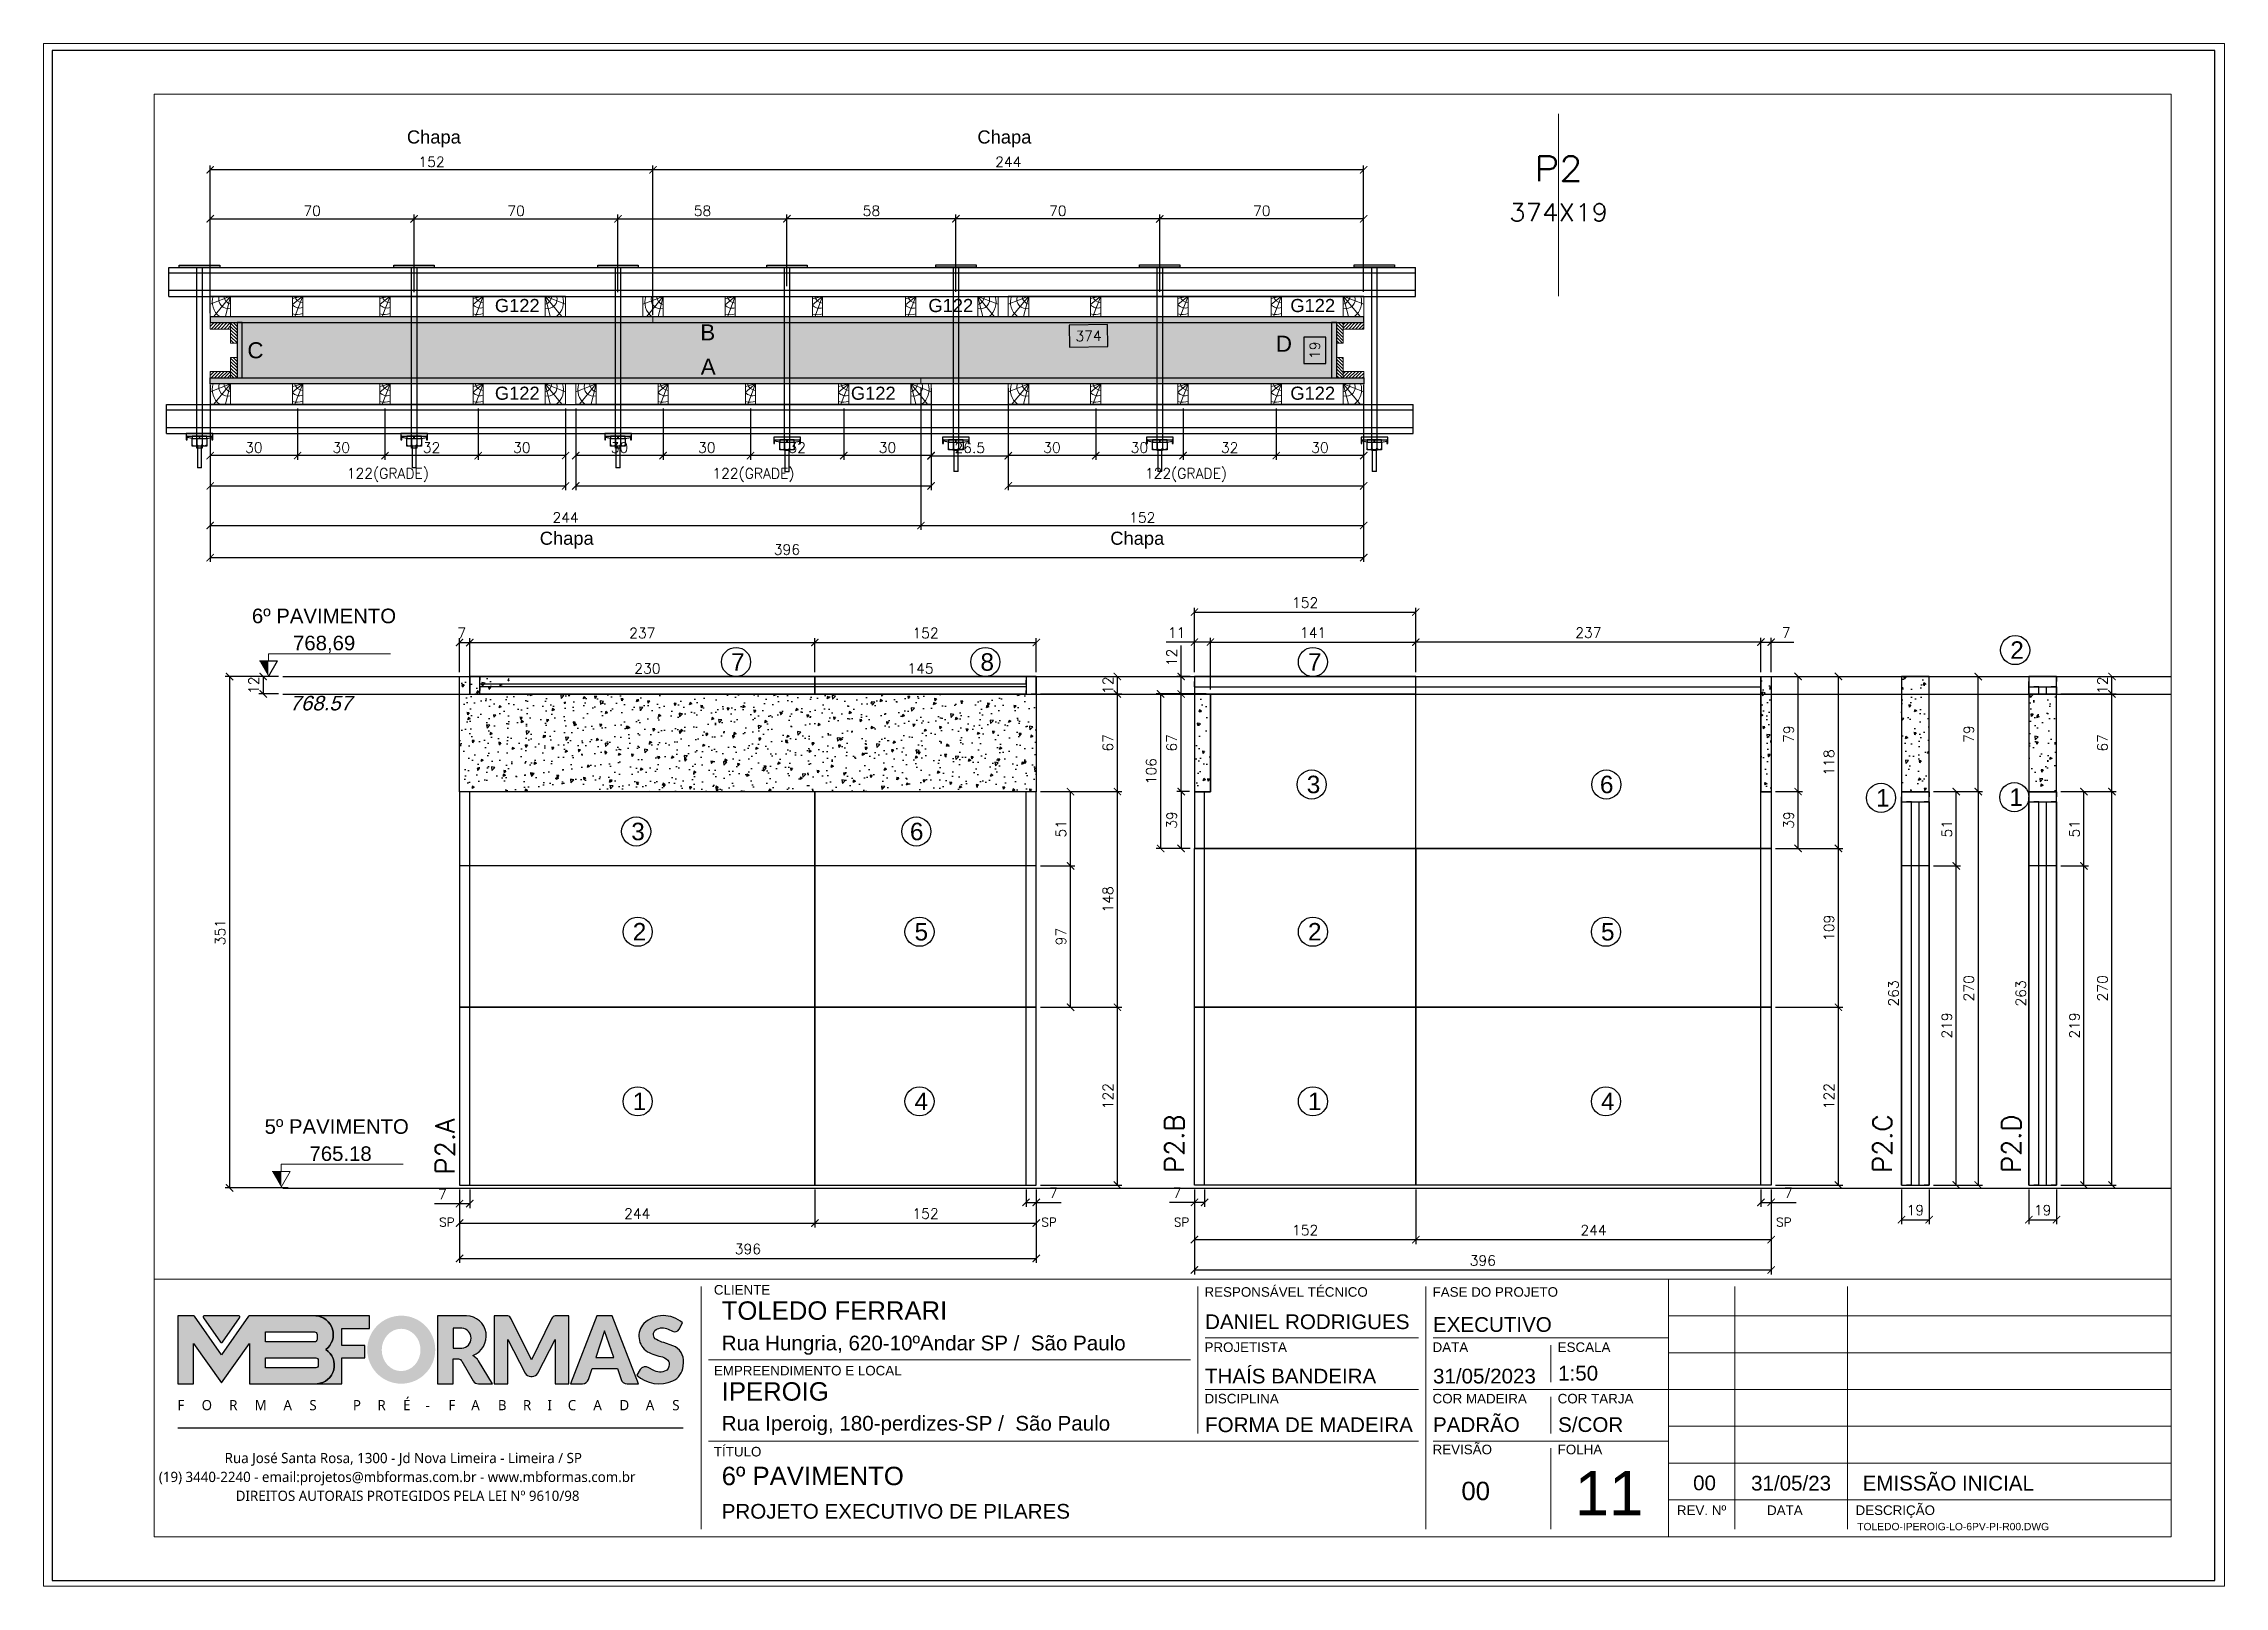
# Paper-space layout '11' of a CAD drawing. Extents: x 399.1 to 428.8, y 284.8 to 305.8.
# The model-space entities are those that its viewports show. They can reach past a viewport. Long polylines and large blocks are cut down to what shows.
import ezdxf
from ezdxf.enums import TextEntityAlignment as Align

# ---------------------------------------------------------------- set-up
doc = ezdxf.new("R2010")
doc.units = 0
doc.header["$PDMODE"] = 2
doc.header["$PDSIZE"] = 10
for name, pattern in [('CABLIN', [0.35, 0.25, -0.1]), ('DIVIDE2', [0.625, 0.25, -0.125, 0, -0.125, 0, -0.125]), ('HIDDEN', [9.525, 6.35, -3.175])]:
    doc.linetypes.add(name, pattern=pattern)
doc.layers.get('0').update_dxf_attribs({"lineweight": 13})
doc.layers.get('Defpoints').update_dxf_attribs({"lineweight": 13})
for name, color, linetype in [('Barra de Ancoragem', 20, 'Continuous'), ('CHAPA', 1, 'Continuous'), ('Concreto', 250, 'HIDDEN'), ('Cota', 4, 'Continuous'), ('Cota Sarrafo', 180, 'Continuous'), ('Cota Seção (2x)', 4, 'Continuous'), ('Hachura', 252, 'CABLIN'), ('MB Logo', 254, 'Continuous'), ('Nível', 160, 'Continuous'), ('Painéis', 30, 'Continuous'), ('Perfil Metálico', 224, 'Continuous'), ('Romaneio', 10, 'Continuous'), ('Sarr 7x7', 104, 'Continuous'), ('Sarrafo de Pressão', 42, 'HIDDEN'), ('Texto de Titulo', 7, 'Continuous'), ('Texto Nível', 251, 'Continuous'), ('Texto Qtd Sarr', 242, 'Continuous'), ('TEXTO_GERAL', 7, 'Continuous')]:
    doc.layers.add(name, color=color, linetype=linetype)
for name, color, linetype, lineweight in [('cotas', 4, 'Continuous', 13), ('FOLHA MB', 7, 'Continuous', 13), ('Madeira', 100, 'Continuous', 13), ('N° FOLHA', 5, 'Continuous', 13), ('Sarr 2.2x7', 40, 'Continuous', 9), ('sarrafo', 93, 'Continuous', 13), ('Texto Seção', 7, 'Continuous', 15)]:
    doc.layers.add(name, color=color, linetype=linetype, lineweight=lineweight)
doc.layers.add('Laje_Perimetro', color=7, linetype='Continuous', plot=False)
doc.layers.add('VIEW', color=252, linetype='Continuous', lineweight=13, plot=False)
doc.styles.add('ARIAL', font='arial.ttf', dxfattribs={"oblique": 15, "height": 25})
doc.styles.add('MB_C01', font='arial.ttf', dxfattribs={"height": 1.3})
doc.styles.add('MB_C02', font='arial.ttf', dxfattribs={"height": 2})
doc.styles.add('MB_C03', font='arial.ttf', dxfattribs={"height": 2.5})
doc.styles.add('MB_C04', font='arial.ttf', dxfattribs={"height": 6})
doc.styles.add('MtXpl_Lucida_Sans_Un', font='l_10646.ttf')
doc.styles.add('REGUA-120', font='ROMANS.shx', dxfattribs={"height": 15})
doc.styles.add('ROMANS', font='romans.shx')
doc.styles.add('SANSSERIF', font='sas_____.pfb')
doc.dimstyles.new('Cota Paínel', dxfattribs={"dimtxt": 7, "dimasz": 5, "dimexe": 3, "dimexo": 3, "dimgap": 3, "dimtad": 1, "dimdec": 1, "dimzin": 12, "dimdsep": 46, "dimtxsty": 'ROMANS', "dimblk": 'ARCHTICK', "dimcen": 0, "dimclrd": 4, "dimclre": 4, "dimclrt": 1, "dimadec": 1, "dimazin": 3, "dimtfac": 1, "dimtdec": 1, "dimtmove": 0, "dimatfit": 3, "dimldrblk": 'OBLIQUE', "dimfxl": 0, "dimtolj": 1, "dimtzin": 12, "dimarcsym": 0})
doc.dimstyles.new('COTA SECAO', dxfattribs={"dimtxt": 7, "dimasz": 5, "dimexe": 3, "dimexo": 3, "dimgap": 2, "dimtad": 3, "dimdec": 1, "dimlfac": 0.5, "dimzin": 12, "dimdsep": 46, "dimtxsty": 'ROMANS', "dimblk": 'ARCHTICK', "dimcen": 0, "dimclrd": 4, "dimclre": 4, "dimclrt": 1, "dimadec": 1, "dimazin": 3, "dimtfac": 1, "dimtdec": 1, "dimtmove": 0, "dimatfit": 3, "dimldrblk": 'OBLIQUE', "dimfxl": 0, "dimtolj": 1, "dimtzin": 12, "dimarcsym": 0})
doc.dimstyles.new('PAINEL', dxfattribs={"dimtxt": 7, "dimasz": 5, "dimexe": 3, "dimexo": 3, "dimgap": 3, "dimtad": 1, "dimdec": 1, "dimzin": 12, "dimdsep": 46, "dimtxsty": 'ROMANS', "dimblk": 'ARCHTICK', "dimcen": 0, "dimclrd": 4, "dimclre": 4, "dimclrt": 1, "dimadec": 1, "dimazin": 3, "dimtfac": 1, "dimtdec": 1, "dimtmove": 0, "dimatfit": 3, "dimldrblk": 'OBLIQUE', "dimfxl": 0, "dimtolj": 1, "dimtzin": 12, "dimarcsym": 0})
doc.dimstyles.new('projeto2', dxfattribs={"dimtxt": 7, "dimasz": 5, "dimexe": 1.25, "dimexo": 2.5, "dimgap": 2, "dimtad": 1, "dimdec": 1, "dimdsep": 46, "dimtxsty": 'ROMANS', "dimblk": 'OBLIQUE', "dimcen": 10, "dimdle": 1, "dimse1": 1, "dimse2": 1, "dimsd1": 1, "dimsd2": 1, "dimclrd": 256, "dimclre": 256, "dimclrt": 1, "dimadec": 0, "dimazin": 0, "dimtfac": 1, "dimtdec": 1, "dimtmove": 0, "dimatfit": 3, "dimldrblk": 'OBLIQUE', "dimfxl": 0, "dimlwd": -1, "dimlwe": -1, "dimarcsym": 0})
doc.dimstyles.new('SECÇÃO 2', dxfattribs={"dimtxt": 7, "dimasz": 6, "dimexe": 0.18, "dimexo": 2, "dimgap": -4, "dimtad": 3, "dimdec": 1, "dimlfac": 0.5, "dimzin": 12, "dimdsep": 46, "dimtxsty": 'ROMANS', "dimblk": 'ARCHTICK', "dimcen": 0.09, "dimse1": 1, "dimse2": 1, "dimsd1": 1, "dimsd2": 1, "dimclrd": 180, "dimclre": 5, "dimclrt": 1, "dimadec": 0, "dimazin": 3, "dimtfac": 1, "dimtdec": 1, "dimtofl": 0, "dimtmove": 0, "dimatfit": 3, "dimldrblk": 'ARCHTICK', "dimfxl": 0, "dimtolj": 1, "dimtzin": 0, "dimarcsym": 0})
pattern_1 = [(230, (1585, -5e-13), (-18.218467, 1.593909), [1.905, -20.955]), (175, (1585, -5e-13), (3.524342, -19.105685), [1.524, -16.764058]), (280.45144, (1583.482, 0.133), (-14.694125, -17.511775), [1.619, -17.809024]), (226.1842, (1585, -5.08), (-27.107904, 4.204233), [2.8575, -31.4325]), (276.63556, (1582.74, -4.73), (-23.740413, -24.742612), [2.428502, -26.71356]), (171.18415, (1585, -5.08), (-23.740413, -24.742612), [2.285997, -25.145973]), (201, (1582.46, -3.81), (-15.161439, 10.22652), [1.905, -20.955]), (146, (1582.46, -3.81), (-6.180203, -18.418797), [1.524, -16.764]), (251.45145, (1581.197, -2.958), (-21.341642, -8.192277), [1.619, -17.808994]), (217.5, (1585, -5e-13), (-0.3088603, -8.455504), [0, -16.5608, 0, -17.018, 0, -16.8275]), (187.5, (1585, -5e-13), (-6.6819663, -10.0180575), [0, -9.7028, 0, -16.1798, 0, -6.4135]), (147.5, (1590.664, -5e-13), (-13.5590595, 0.5728744), [0, -6.35, 0, -19.812, 0, -26.289]), (137.5, (1593.204, -5e-13), (-14.812918, -2.542649), [0, -8.255, 0, -13.1572, 0, -18.669])]
pattern_2 = [(225, (-24523.8304, -15683.9414), (1.12253202, -1.12253202), [])]
pattern_3 = [(225, (-24523.8304, -15683.9414), (1.12253202, -1.12253202), [])]
pattern_4 = [(315, (7890.1296, -2281.4851), (1.12253202, 1.12253202), [])]
pattern_5 = [(315, (7890.1296, -2257.4851), (1.12253202, 1.12253202), [])]

psp = doc.layouts.new('11')

msp = doc.modelspace()

# ---------------------------------------------------------------- texts
at = {"layer": 'N° FOLHA', "color": 5, "style": 'MB_C04'}
msp.add_text('11', height=30.3061, dxfattribs=at).set_placement((-14875.91, 6427.003))
at = {"layer": 'Romaneio', "color": 0, "style": 'ARIAL'}
for s, p in [('2', (-14572.257, 7020.721)), ('7', (-15450.614, 7012.55)), ('8', (-15279.387, 7012.55)), ('7', (-15054.496, 7012.55)), ('3', (-15055.333, 6928.504)), ('6', (-14854.032, 6928.504)), ('1', (-14664.418, 6919.347)), ('1', (-14572.896, 6919.762)), ('3', (-15519.138, 6896.23)), ('6', (-15327.817, 6896.23)), ('2', (-15518.11, 6827.426)), ('5', (-15324.61, 6827.426)), ('2', (-15054.487, 6827.426)), ('5', (-14853.288, 6827.426)), ('1', (-15518.11, 6711.032)), ('4', (-15324.61, 6711.032)), ('1', (-15054.487, 6711.032)), ('4', (-14853.288, 6711.032))]:
    msp.add_text(s, height=12, dxfattribs=at).set_placement(p, align=Align.MIDDLE_CENTER)
at = {"layer": 'Texto Nível', "color": 251, "true_color": 0x636466, "style": 'ARIAL'}
for s, p in [('6º PAVIMENTO', (-15685.254, 7039.172)), ('768,69', (-15713.316, 7020.581)), ('5º PAVIMENTO', (-15676.536, 6688.738)), ('765.18', (-15702.015, 6670.146))]:
    msp.add_text(s, height=10, dxfattribs=at).set_placement(p, align=Align.RIGHT)
at = {"layer": 'Texto Nível', "color": 251, "true_color": 0x636466, "insert": (-15758.356, 6989.316), "char_height": 10, "width": 56.46591, "attachment_point": 1, "line_spacing_factor": 1.049215, "style": 'ARIAL'}
msp.add_mtext('768.57', dxfattribs=at)
at = {"layer": 'Texto Seção', "char_height": 13, "width": 285.32988, "attachment_point": 7, "rotation": 90, "style": 'REGUA-120'}
for s, insert in [('P2.A', (-15645.186, 6660.886)), ('P2.B', (-15144.45, 6661.936)), ('P2.C', (-14658.179, 6661.936)), ('P2.D', (-14569.652, 6661.936))]:
    msp.add_mtext(s, dxfattribs=dict(at, insert=insert))
at = {"layer": 'Texto Seção', "char_height": 6, "style": 'ROMANS'}
for insert, attachment_point in [((-15655.677, 6625.123), 7), ((-15231.654, 6625.123), 9), ((-15151.148, 6625.123), 7), ((-14727.125, 6625.123), 9)]:
    msp.add_mtext('SP', dxfattribs=dict(at, insert=insert, attachment_point=attachment_point))
at = {"layer": 'TEXTO_GERAL', "color": 0, "linetype": 'Continuous', "style": 'SANSSERIF'}
for s, p in [('Chapa', (-15677.843, 7372.877)), ('Chapa', (-15286.095, 7372.877)), ('G122', (-15617.436, 7257.193)), ('G122', (-15319.77, 7257.193)), ('G122', (-15071.247, 7257.193)), ('G122', (-15617.436, 7197.008)), ('G122', (-15372.991, 7197.008)), ('G122', (-15071.247, 7197.008)), ('Chapa', (-15586.616, 7097.491)), ('Chapa', (-15194.868, 7097.491))]:
    msp.add_text(s, height=9, dxfattribs=at).set_placement(p, align=Align.MIDDLE_LEFT)
at = {"layer": 'TEXTO_GERAL', "style": 'ARIAL'}
for s, p in [('B', (-15471.257, 7238.777)), ('D', (-15075.644, 7230.981)), ('C', (-15781.828, 7226.474)), ('A', (-15470.956, 7215.26))]:
    msp.add_text(s, height=11, dxfattribs=at).set_placement(p, align=Align.MIDDLE_CENTER)

# ---------------------------------------------------------------- blocks, each defined once
blk = doc.blocks.new('MB-NOVO')
at = {"layer": 'MB Logo', "linetype": 'Continuous'}
h = blk.add_hatch(color=256, dxfattribs=at)
h.dxf.hatch_style = 1
h.set_gradient(color1=(242, 132, 69), color2=(247, 180, 141), rotation=90, tint=1)
h.paths.add_polyline_path([(-18529.6, 10980.8), (-18475.7, 10980.8, 0.706757), (-18468.7, 11008, 0.681802), (-18476.7, 11034.9), (-18529.4, 11034.9, 0.243712), (-18530.2, 11034.5), (-18551.7, 11003.9), (-18573.3, 11034.5, 0.243712), (-18574.1, 11034.9), (-18586.5, 11034.9), (-18586.5, 10980.8), (-18573.9, 10980.8), (-18573.9, 11012.9), (-18551.7, 10981.5), (-18529.6, 11012.9)])
h.paths.add_polyline_path([(-18516.8, 11014.1), (-18516.8, 11022), (-18477.8, 11022, -0.414214), (-18475.8, 11020), (-18475.8, 11016.1, -0.414214), (-18477.8, 11014.1)], flags=16)
h.paths.add_polyline_path([(-18516.8, 11001.4), (-18476.8, 11001.4, -0.414214), (-18474.8, 10999.4), (-18474.8, 10995.5, -0.414214), (-18476.8, 10993.5), (-18516.8, 10993.5)], flags=16)
at = {"layer": 'MB Logo', "true_color": 0x262626}
h = blk.add_hatch(color=250, dxfattribs=at)
h.dxf.hatch_style = 1
h.paths.add_polyline_path([(-18537.3, 11033.3, 0.60809), (-18538.1, 11034.9), (-18565.3, 11034.9, 0.60809), (-18566.1, 11033.3), (-18552.5, 11014, 0.518202), (-18550.9, 11014)])
h = blk.add_hatch(color=250, dxfattribs=at)
h.dxf.hatch_style = 1
h.paths.add_polyline_path([(-18456.2, 11011.3), (-18456.2, 11024.6), (-18434.2, 11024.6), (-18434.2, 11034.9), (-18476.7, 11034.9, -0.681802), (-18468.7, 11008, -0.706757), (-18475.7, 10980.8), (-18456.2, 10980.8), (-18456.2, 11001.4), (-18437.8, 11001.4), (-18437.8, 11011.3)])
h = blk.add_hatch(color=250, dxfattribs=at)
h.dxf.hatch_style = 1
h.paths.add_polyline_path([(-18435.9, 11007.9, 1), (-18381.9, 11007.9, 1)])
edge = h.paths.add_edge_path(flags=16)
edge.add_ellipse((-18409, 11007.7), major_axis=(0, 16.8), ratio=0.916255, start_angle=0, end_angle=360)
h = blk.add_hatch(color=250, dxfattribs=at)
h.dxf.hatch_style = 1
h.paths.add_polyline_path([(-18357, 11034.9), (-18380.2, 11034.9), (-18380.2, 10980.8), (-18367.6, 10980.8), (-18367.6, 11000.7), (-18363.4, 11000.7, -0.195765), (-18360.9, 10998.9), (-18351.8, 10983.2, 0.261385), (-18347.5, 10980.8), (-18336.4, 10980.8), (-18347.5, 10999, 0.082429), (-18349.6, 11001.5), (-18351.9, 11003.4, 0.81838)])
h.paths.add_polyline_path([(-18360.8, 11009), (-18367.6, 11009), (-18367.6, 11025), (-18360.8, 11025, -0.92578)], flags=16)
h = blk.add_hatch(color=250, dxfattribs=at)
h.dxf.hatch_style = 1
h.paths.add_polyline_path([(-18286.6, 11015.9), (-18286.6, 10980.8), (-18275.8, 10980.8), (-18275.8, 11034.9), (-18286.6, 11034.9, 0.216647), (-18289.4, 11032.4), (-18305.5, 10999.8), (-18321.6, 11032.7, 0.199908), (-18324.3, 11034.9), (-18335.2, 11034.9), (-18335.2, 10980.8), (-18324.3, 10980.8), (-18324.3, 11015.9), (-18310.4, 10989.3, 0.279644), (-18306, 10986.6, 0.340986), (-18300.5, 10989.3)])
h = blk.add_hatch(color=250, dxfattribs=at)
h.dxf.hatch_style = 1
h.paths.add_polyline_path([(-18274.4, 10980.8), (-18265, 10980.8, 0.322517), (-18260.2, 10984.3), (-18257.3, 10993), (-18237.2, 10993), (-18234.3, 10984.3, 0.322517), (-18229.5, 10980.8), (-18220.3, 10980.8), (-18241.2, 11034.9), (-18253.4, 11034.9)])
h.paths.add_polyline_path([(-18254.4, 11001.6), (-18247.3, 11023), (-18240.1, 11001.6)], flags=16)
h = blk.add_hatch(color=250, dxfattribs=at)
h.dxf.hatch_style = 1
h.paths.add_polyline_path([(-18206, 11024, -0.247671), (-18196.9, 11024.3), (-18193.5, 11022.5, 0.40799), (-18188.2, 11024.1), (-18185.4, 11029.1, 0.392837), (-18216.2, 11028.7, 0.467779), (-18213.3, 11006.3, 0.077523), (-18201.2, 11002.1, -0.214206), (-18196.1, 10997.9, -0.284295), (-18198.2, 10991.4, -0.26924), (-18208.8, 10991.6), (-18212.2, 10993.6, 0.407727), (-18219, 10992.1), (-18221.8, 10987.7, 0.296878), (-18193.2, 10983.1, 0.272251), (-18184.9, 10995.3), (-18184.6, 10997.9, 0.348906), (-18193.7, 11011.2), (-18200.4, 11013.5, -0.045018), (-18205.8, 11015.7, -0.618284)])
at = {"layer": 'MB Logo', "linetype": 'Continuous'}
blk.add_line((-18586.5, 10945.9), (-18184.8, 10945.9), dxfattribs=at)
at = {"layer": 'MB Logo', "color": 23, "linetype": 'Continuous', "true_color": 0xf28445}
for points in [[(-18573.3, 11034.5, 0.243712), (-18574.1, 11034.9), (-18586.5, 11034.9), (-18586.5, 10980.8), (-18573.9, 10980.8), (-18573.9, 11012.9), (-18551.7, 10981.5), (-18529.6, 11012.9), (-18529.6, 10980.8), (-18475.7, 10980.8, 0.706757), (-18468.7, 11008, 0.681802), (-18476.7, 11034.9), (-18529.4, 11034.9, 0.243712), (-18530.2, 11034.5), (-18551.7, 11003.9)], [(-18516.8, 11022), (-18477.8, 11022, -0.414214), (-18475.8, 11020), (-18475.8, 11016.1, -0.414214), (-18477.8, 11014.1), (-18516.8, 11014.1)], [(-18516.8, 11001.4), (-18476.8, 11001.4, -0.414214), (-18474.8, 10999.4), (-18474.8, 10995.5, -0.414214), (-18476.8, 10993.5), (-18516.8, 10993.5)]]:
    blk.add_lwpolyline(points, format="xyb", close=True, dxfattribs=at)
at = {"layer": 'MB Logo', "color": 250, "true_color": 0x262626}
for points in [[(-18537.3, 11033.3, 0.60809), (-18538.1, 11034.9), (-18565.3, 11034.9, 0.60809), (-18566.1, 11033.3), (-18552.5, 11014, 0.518202), (-18550.9, 11014)], [(-18437.8, 11011.3), (-18456.2, 11011.3), (-18456.2, 11024.6), (-18434.2, 11024.6), (-18434.2, 11034.9), (-18476.7, 11034.9, -0.681802), (-18468.7, 11008, -0.706757), (-18475.7, 10980.8), (-18456.2, 10980.8), (-18456.2, 11001.4), (-18437.8, 11001.4)], [(-18347.5, 10980.8), (-18336.4, 10980.8), (-18347.5, 10999, 0.082429), (-18349.6, 11001.5), (-18351.9, 11003.4, 0.81838), (-18357, 11034.9), (-18380.2, 11034.9), (-18380.2, 10980.8), (-18367.6, 10980.8), (-18367.6, 11000.7), (-18363.4, 11000.7, -0.209789), (-18360.8, 10998.7), (-18351.8, 10983.2, 0.261385)], [(-18367.6, 11009), (-18360.8, 11009, 0.92578), (-18360.8, 11025), (-18367.6, 11025)], [(-18286.6, 11015.9), (-18286.6, 10980.8), (-18275.8, 10980.8), (-18275.8, 11034.9), (-18286.6, 11034.9, 0.216647), (-18289.4, 11032.4), (-18305.5, 10999.8), (-18321.5, 11032.4, 0.216647), (-18324.3, 11034.9), (-18335.2, 11034.9), (-18335.2, 10980.8), (-18324.3, 10980.8), (-18324.3, 11015.9), (-18310.4, 10989.3, 0.279644), (-18306, 10986.6), (-18304.9, 10986.6, 0.279644), (-18300.5, 10989.3)], [(-18265, 10980.8, 0.322517), (-18260.2, 10984.3), (-18257.3, 10993), (-18237.2, 10993), (-18234.3, 10984.3, 0.322517), (-18229.5, 10980.8), (-18220.3, 10980.8), (-18241.2, 11034.9), (-18253.4, 11034.9), (-18274.4, 10980.8)], [(-18206.2, 11015.9, -0.549626), (-18206.4, 11023.8, -0.258723), (-18196.9, 11024.3), (-18193.5, 11022.5, 0.40799), (-18188.2, 11024.1), (-18185.4, 11029.1, 0.392837), (-18216.2, 11028.7, 0.467779), (-18213.3, 11006.3, 0.077523), (-18201.2, 11002.1, -0.203897), (-18196.3, 10998.2), (-18196.1, 10997.8, -0.267611), (-18198, 10991.6), (-18198.5, 10991.3, -0.261145), (-18208.8, 10991.6), (-18212.2, 10993.6, 0.407727), (-18219, 10992.1), (-18221.8, 10987.7, 0.296878), (-18193.2, 10983.1, 0.265963), (-18184.9, 10994.9), (-18184.7, 10997.6, 0.340466), (-18193.1, 11011), (-18200.4, 11013.5, -0.049298)]]:
    blk.add_lwpolyline(points, format="xyb", close=True, dxfattribs=at)
blk.add_lwpolyline([(-18247.3, 11023), (-18254.4, 11001.6), (-18240.1, 11001.6)], close=True, dxfattribs=at)
at = {"layer": 'MB Logo', "color": 250, "true_color": 0x262626, "style": 'MtXpl_Lucida_Sans_Un'}
for s, height, p in [('O', 8.12, (-18567.5, 10959.8)), ('S', 8.12, (-18481.9, 10959.8)), ('É', 8.12, (-18407.5, 10959.8)), ('C', 8.12, (-18276.6, 10959.8)), ('S', 8.12, (-18193.6, 10959.8)), ('F', 8.12, (-18586.8, 10959.8)), ('R', 8.12, (-18545.6, 10959.8)), ('M', 8.12, (-18525.4, 10959.8)), ('A', 8.12, (-18502.5, 10959.8)), ('P', 8.12, (-18447.3, 10959.8)), ('R', 8.12, (-18427.8, 10959.8)), ('-', 8.12, (-18389.6, 10959.8)), ('F', 8.12, (-18371.4, 10959.8)), ('A', 8.12, (-18353.3, 10959.8)), ('B', 8.12, (-18332.1, 10959.8)), ('R', 8.12, (-18312.2, 10959.8)), ('I', 8.12, (-18292.7, 10959.8)), ('A', 8.12, (-18256.3, 10959.8)), ('D', 8.12, (-18235.5, 10959.8)), ('A', 8.12, (-18214.6, 10959.8)), ('DIREITOS AUTORAIS PROTEGIDOS PELA LEI Nº 9610/98', 8.122, (-18540.4, 10887.8))]:
    blk.add_text(s, height=height, dxfattribs=at).set_placement(p)
at = {"layer": 'MB Logo', "style": 'MtXpl_Lucida_Sans_Un'}
for s, p in [('Rua José Santa Rosa, 1300 - Jd Nova Limeira - Limeira / SP', (-18549.2, 10917.8)), ('(19) 3440-2240 - email:projetos@mbformas.com.br - www.mbformas.com.br', (-18601.5, 10902.8))]:
    blk.add_text(s, height=8.122, dxfattribs=at).set_placement(p)
blk = doc.blocks.new('A$C169d8357')
at = {"layer": 'FOLHA MB', "color": 1}
for p, q in [((1109.8, 356.7), (70, 356.7)), ((445.6, 351.7), (445.6, 185)), ((786.6, 351.7), (786.6, 250.7)), ((943.1, 351.7), (943.1, 185)), ((1109.8, 356.7), (1109.8, 179.9)), ((1455, 356.7), (1109.8, 356.7)), ((1155.3, 185), (1155.3, 351.7)), ((1232.6, 351.7), (1232.6, 185)), ((1455, 331.5), (1109.8, 331.5)), ((938.1, 316.3), (791.6, 316.3)), ((1109.8, 316.3), (948.2, 316.3)), ((781.5, 301.2), (450.7, 301.2)), ((1029, 311.3), (1029, 286)), ((1455, 306.2), (1109.8, 306.2)), ((938.1, 281), (791.6, 281)), ((1109.8, 281), (948.2, 281)), ((1029, 275.9), (1029, 250.7)), ((1455, 281), (1109.8, 281)), ((1455, 255.7), (1109.8, 255.7)), ((938.1, 245.6), (450.7, 245.6)), ((1109.8, 245.6), (948.2, 245.6)), ((1029, 240.6), (1029, 185)), ((1455, 230.4), (1109.8, 230.4)), ((1455, 205.2), (1109.8, 205.2))]:
    blk.add_line(p, q, dxfattribs=at)
for points in [[(0, 1199.9), (0, 149.9), (1485, 149.9), (1485, 1199.9)], [(70, 1169.9), (70, 179.9), (1455, 179.9), (1455, 1169.9)]]:
    blk.add_lwpolyline(points, close=True, dxfattribs=at)
at = {"layer": 'MB Logo', "xscale": 0.8642040370897565, "yscale": 0.8642040370897565, "zscale": 0.8642040370897565}
blk.add_blockref('MB-NOVO', (16148.7, -9204.8), dxfattribs=at)
at = {"layer": 'FOLHA MB', "color": 6}
for s, height, style, p in [('CLIENTE', 6.57, 'MB_C01', (454.3, 346.1)), ('RESPONSÁVEL TÉCNICO', 6.566, 'MB_C01', (791.2, 344.6)), ('FASE DO PROJETO', 6.566, 'MB_C01', (947.8, 344.6)), ('Rua Hungria, 620-10ºAndar SP /  São Paulo', 10.102, 'MB_C02', (459.7, 307.8)), ('PROJETISTA', 6.57, 'MB_C01', (791.2, 306.7)), ('DATA', 6.57, 'MB_C01', (947.8, 306.7)), ('ESCALA', 6.57, 'MB_C01', (1033.7, 306.7)), ('EMPREENDIMENTO E LOCAL', 6.566, 'MB_C01', (454.3, 290.6)), ('DISCIPLINA', 6.57, 'MB_C01', (791.2, 271.4)), ('COR MADEIRA', 6.566, 'MB_C01', (947.8, 271.4)), ('COR TARJA', 6.57, 'MB_C01', (1033.7, 271.4)), ('Rua Iperoig, 180-perdizes-SP /  São Paulo', 10.102, 'MB_C02', (459.7, 252.7)), ('TÍTULO', 6.57, 'MB_C01', (454.3, 235)), ('REVISÃO', 6.57, 'MB_C01', (947.8, 236.5)), ('FOLHA', 6.57, 'MB_C01', (1033.7, 236.5)), ('PROJETO EXECUTIVO DE PILARES', 10.102, 'MB_C02', (459.7, 192.3))]:
    blk.add_text(s, height=height, dxfattribs=dict(at, style=style)).set_placement(p)
at = {"layer": 'FOLHA MB', "color": 5}
for s, height, style, p in [('TOLEDO FERRARI', 12.628, 'MB_C03', (459.7, 328.8)), ('DANIEL RODRIGUES', 10.102, 'MB_C02', (791.6, 322.4)), ('EXECUTIVO', 10.1, 'MB_C02', (948.1, 320.5)), ('IPEROIG', 12.63, 'MB_C03', (459.7, 273.3)), ('THAÍS BANDEIRA', 10.102, 'MB_C02', (791.5, 285.1)), ('31/05/2023', 10.1, 'MB_C02', (948.1, 285.1)), ('1:50', 10.1, 'MB_C02', (1034, 287.1)), ('FORMA DE MADEIRA', 10.102, 'MB_C02', (791.6, 251.7)), ('PADRÃO', 10.1, 'MB_C02', (948.1, 251.8)), ('S/COR', 10.1, 'MB_C02', (1034, 251.8)), ('6º PAVIMENTO', 12.628, 'MB_C03', (459.7, 215.3)), ('00', 12.63, 'MB_C03', (967.6, 205)), ('00', 10.1, 'MB_C02', (1126.7, 211.8)), ('31/05/23', 10.1, 'MB_C02', (1166.5, 211.6)), ('EMISSÃO INICIAL', 10.102, 'MB_C02', (1243.1, 211.6))]:
    blk.add_text(s, height=height, dxfattribs=dict(at, style=style)).set_placement(p)
at = {"layer": 'FOLHA MB', "color": 6, "style": 'MB_C01'}
for s, p in [('REV. Nº', (1132.5, 198.1)), ('DATA', (1189.7, 198.1)), ('DESCRIÇÃO', (1265.5, 198.1))]:
    blk.add_text(s, height=6.57, dxfattribs=at).set_placement(p, align=Align.MIDDLE_CENTER)
at = {"layer": 'FOLHA MB', "insert": (1239.4, 189.4), "char_height": 5.051, "width": 210.818, "attachment_point": 1, "style": 'MB_C04'}
blk.add_mtext('TOLEDO-IPEROIG-LO-6PV-PI-R00.DWG', dxfattribs=at)
blk = doc.blocks.new('titulo1')
at = {"layer": 'Defpoints', "color": 252, "linetype": 'HIDDEN', "ltscale": 2}
blk.add_line((0, 0), (0, 125), dxfattribs=at)
at = {"layer": 'Defpoints', "style": 'ROMANS', "oblique": 15}
blk.add_attdef('FOLHA', text='', height=10, dxfattribs=at).set_placement((0, 15.6), align=Align.MIDDLE_CENTER)
at = {"layer": 'Texto Qtd Sarr', "color": 3, "style": 'ROMANS', "oblique": 15}
for tag, height, p in [('TITULO', 17, (0, 71.4)), ('SEÇÃO', 12, (0, 41.5))]:
    blk.add_attdef(tag, text='', height=height, dxfattribs=at).set_placement(p, align=Align.MIDDLE_CENTER)
blk = doc.blocks.new('_ArchTick')
at = {"color": 0, "linetype": 'ByBlock', "const_width": 0.15}
blk.add_lwpolyline([(-0.5, -0.5), (0.5, 0.5)], dxfattribs=at)
blk = doc.blocks.new('*D1601')
at = {"layer": 'Cota', "color": 4, "lineweight": -2, "transparency": 16777216}
for p, q in [((-15242.7, 6775.6), (-15187, 6775.6)), ((-15190, 6653.6), (-15190, 6775.6)), ((-15242.7, 6653.6), (-15187, 6653.6))]:
    blk.add_line(p, q, dxfattribs=at)
at = {"layer": 'Defpoints', "color": 0, "transparency": 16777216}
for p in [(-15245.7, 6775.6), (-15190, 6775.6), (-15245.7, 6653.6)]:
    blk.add_point(p, dxfattribs=at)
at = {"layer": 'Cota', "color": 4, "lineweight": -2, "transparency": 16777216, "xscale": 5, "yscale": 5, "zscale": 5}
for p, rotation in [((-15190, 6775.6), 90), ((-15190, 6653.6), 270)]:
    blk.add_blockref('_ArchTick', p, dxfattribs=dict(at, rotation=rotation))
at = {"layer": 'Cota', "color": 1, "transparency": 16777216, "insert": (-15196.5, 6714.6), "char_height": 7, "attachment_point": 5, "rotation": 90, "style": 'ROMANS'}
blk.add_mtext('\\A1;122', dxfattribs=at)
blk = doc.blocks.new('_OBLIQUE')
at = {"color": 0, "linetype": 'ByBlock', "lineweight": -2}
for p, q in [((0, 0), (-1, 0)), ((-0.5, -0.5), (0.5, 0.5))]:
    blk.add_line(p, q, dxfattribs=at)
blk = doc.blocks.new('*D1602')
at = {"layer": 'Cota', "color": 4, "lineweight": -2, "transparency": 16777216}
for p, q in [((-15641.7, 6650.6), (-15641.7, 6624.5)), ((-15397.7, 6650.6), (-15397.7, 6624.5)), ((-15641.7, 6627.5), (-15397.7, 6627.5))]:
    blk.add_line(p, q, dxfattribs=at)
at = {"layer": 'Defpoints', "color": 0, "transparency": 16777216}
for p in [(-15641.7, 6653.6), (-15397.7, 6653.6), (-15397.7, 6627.5)]:
    blk.add_point(p, dxfattribs=at)
at = {"layer": 'Cota', "color": 4, "lineweight": -2, "transparency": 16777216, "xscale": 5, "yscale": 5, "zscale": 5, "rotation": 180}
blk.add_blockref('_ArchTick', (-15641.7, 6627.5), dxfattribs=at)
at = {"layer": 'Cota', "color": 4, "lineweight": -2, "transparency": 16777216, "xscale": 5, "yscale": 5, "zscale": 5}
blk.add_blockref('_ArchTick', (-15397.7, 6627.5), dxfattribs=at)
at = {"layer": 'Cota', "color": 1, "transparency": 16777216, "insert": (-15519.7, 6634), "char_height": 7, "attachment_point": 5, "style": 'ROMANS'}
blk.add_mtext('\\A1;244', dxfattribs=at)
blk = doc.blocks.new('*D1603')
at = {"layer": 'Cota', "color": 4, "lineweight": -2, "transparency": 16777216}
for p, q in [((-15397.7, 6650.6), (-15397.7, 6624.5)), ((-15245.7, 6650.6), (-15245.7, 6624.5)), ((-15397.7, 6627.5), (-15245.7, 6627.5))]:
    blk.add_line(p, q, dxfattribs=at)
at = {"layer": 'Defpoints', "color": 0, "transparency": 16777216}
for p in [(-15397.7, 6653.6), (-15245.7, 6653.6), (-15245.7, 6627.5)]:
    blk.add_point(p, dxfattribs=at)
at = {"layer": 'Cota', "color": 4, "lineweight": -2, "transparency": 16777216, "xscale": 5, "yscale": 5, "zscale": 5, "rotation": 180}
blk.add_blockref('_ArchTick', (-15397.7, 6627.5), dxfattribs=at)
at = {"layer": 'Cota', "color": 4, "lineweight": -2, "transparency": 16777216, "xscale": 5, "yscale": 5, "zscale": 5}
blk.add_blockref('_ArchTick', (-15245.7, 6627.5), dxfattribs=at)
at = {"layer": 'Cota', "color": 1, "transparency": 16777216, "insert": (-15321.7, 6634), "char_height": 7, "attachment_point": 5, "style": 'ROMANS'}
blk.add_mtext('\\A1;152', dxfattribs=at)
blk = doc.blocks.new('*D1604')
at = {"layer": 'Cota', "color": 4, "lineweight": -2, "transparency": 16777216}
for p, q in [((-15766, 7002.6), (-15802.6, 7002.6)), ((-15799.6, 7002.6), (-15799.6, 6651.6)), ((-15759.4, 6651.6), (-15802.6, 6651.6))]:
    blk.add_line(p, q, dxfattribs=at)
at = {"layer": 'Defpoints', "color": 0, "transparency": 16777216}
for p in [(-15763, 7002.6), (-15799.6, 6651.6), (-15756.4, 6651.6)]:
    blk.add_point(p, dxfattribs=at)
at = {"layer": 'Cota', "color": 4, "lineweight": -2, "transparency": 16777216, "xscale": 5, "yscale": 5, "zscale": 5}
for p, rotation in [((-15799.6, 7002.6), 90), ((-15799.6, 6651.6), 270)]:
    blk.add_blockref('_ArchTick', p, dxfattribs=dict(at, rotation=rotation))
at = {"layer": 'Cota', "color": 1, "transparency": 16777216, "insert": (-15806.1, 6827.1), "char_height": 7, "attachment_point": 5, "rotation": 90, "style": 'ROMANS'}
blk.add_mtext('\\A1;351', dxfattribs=at)
blk = doc.blocks.new('*D1605')
at = {"layer": 'Cota', "color": 4, "lineweight": -2, "transparency": 16777216}
for p, q in [((-15766, 7002.6), (-15779.5, 7002.6)), ((-15776.5, 7002.6), (-15776.5, 6990.6)), ((-15766, 6990.6), (-15779.5, 6990.6))]:
    blk.add_line(p, q, dxfattribs=at)
at = {"layer": 'Defpoints', "color": 0, "transparency": 16777216}
for p in [(-15763, 7002.6), (-15776.5, 6990.6), (-15763, 6990.6)]:
    blk.add_point(p, dxfattribs=at)
at = {"layer": 'Cota', "color": 4, "lineweight": -2, "transparency": 16777216, "xscale": 5, "yscale": 5, "zscale": 5}
for p, rotation in [((-15776.5, 7002.6), 90), ((-15776.5, 6990.6), 270)]:
    blk.add_blockref('_ArchTick', p, dxfattribs=dict(at, rotation=rotation))
at = {"layer": 'Cota', "color": 1, "transparency": 16777216, "insert": (-15783, 6996.6), "char_height": 7, "attachment_point": 5, "rotation": 90, "style": 'ROMANS'}
blk.add_mtext('\\A1;12', dxfattribs=at)
blk = doc.blocks.new('*D1606')
at = {"layer": 'Cota', "color": 4, "lineweight": -2, "transparency": 16777216}
for p, q in [((-15242.7, 7002.6), (-15187, 7002.6)), ((-15190, 6990.6), (-15190, 7002.6)), ((-15242.7, 6990.6), (-15187, 6990.6))]:
    blk.add_line(p, q, dxfattribs=at)
at = {"layer": 'Defpoints', "color": 0, "transparency": 16777216}
for p in [(-15245.7, 7002.6), (-15190, 7002.6), (-15245.7, 6990.6)]:
    blk.add_point(p, dxfattribs=at)
at = {"layer": 'Cota', "color": 4, "lineweight": -2, "transparency": 16777216, "xscale": 5, "yscale": 5, "zscale": 5}
for p, rotation in [((-15190, 7002.6), 90), ((-15190, 6990.6), 270)]:
    blk.add_blockref('_ArchTick', p, dxfattribs=dict(at, rotation=rotation))
at = {"layer": 'Cota', "color": 1, "transparency": 16777216, "insert": (-15196.5, 6996.6), "char_height": 7, "attachment_point": 5, "rotation": 90, "style": 'ROMANS'}
blk.add_mtext('\\A1;12', dxfattribs=at)
blk = doc.blocks.new('*D1607')
at = {"layer": 'Cota', "color": 4, "lineweight": -2, "transparency": 16777216}
for p, q in [((-15242.7, 6923.6), (-15187, 6923.6)), ((-15190, 6775.6), (-15190, 6923.6)), ((-15242.7, 6775.6), (-15187, 6775.6))]:
    blk.add_line(p, q, dxfattribs=at)
at = {"layer": 'Defpoints', "color": 0, "transparency": 16777216}
for p in [(-15245.7, 6923.6), (-15190, 6923.6), (-15245.7, 6775.6)]:
    blk.add_point(p, dxfattribs=at)
at = {"layer": 'Cota', "color": 4, "lineweight": -2, "transparency": 16777216, "xscale": 5, "yscale": 5, "zscale": 5}
for p, rotation in [((-15190, 6923.6), 90), ((-15190, 6775.6), 270)]:
    blk.add_blockref('_ArchTick', p, dxfattribs=dict(at, rotation=rotation))
at = {"layer": 'Cota', "color": 1, "transparency": 16777216, "insert": (-15196.5, 6849.6), "char_height": 7, "attachment_point": 5, "rotation": 90, "style": 'ROMANS'}
blk.add_mtext('\\A1;148', dxfattribs=at)
blk = doc.blocks.new('*D1608')
at = {"layer": 'Cota', "color": 4, "lineweight": -2, "transparency": 16777216}
for p, q in [((-15634.7, 6999.6), (-15634.7, 7028.9)), ((-15634.7, 7025.9), (-15397.7, 7025.9)), ((-15397.7, 7005.6), (-15397.7, 7028.9))]:
    blk.add_line(p, q, dxfattribs=at)
at = {"layer": 'Defpoints', "color": 0, "transparency": 16777216}
for p in [(-15397.7, 7025.9), (-15634.7, 6996.6), (-15397.7, 7002.6)]:
    blk.add_point(p, dxfattribs=at)
at = {"layer": 'Cota', "color": 4, "lineweight": -2, "transparency": 16777216, "xscale": 5, "yscale": 5, "zscale": 5, "rotation": 180}
blk.add_blockref('_ArchTick', (-15634.7, 7025.9), dxfattribs=at)
at = {"layer": 'Cota', "color": 4, "lineweight": -2, "transparency": 16777216, "xscale": 5, "yscale": 5, "zscale": 5}
blk.add_blockref('_ArchTick', (-15397.7, 7025.9), dxfattribs=at)
at = {"layer": 'Cota', "color": 1, "transparency": 16777216, "insert": (-15516.2, 7032.4), "char_height": 7, "attachment_point": 5, "style": 'ROMANS'}
blk.add_mtext('\\A1;237', dxfattribs=at)
blk = doc.blocks.new('*D1609')
at = {"layer": 'Cota', "color": 4, "lineweight": -2, "transparency": 16777216}
for p, q in [((-15397.7, 7005.6), (-15397.7, 7028.9)), ((-15397.7, 7025.9), (-15245.7, 7025.9)), ((-15245.7, 7005.6), (-15245.7, 7028.9))]:
    blk.add_line(p, q, dxfattribs=at)
at = {"layer": 'Defpoints', "color": 0, "transparency": 16777216}
for p in [(-15245.7, 7025.9), (-15397.7, 7002.6), (-15245.7, 7002.6)]:
    blk.add_point(p, dxfattribs=at)
at = {"layer": 'Cota', "color": 4, "lineweight": -2, "transparency": 16777216, "xscale": 5, "yscale": 5, "zscale": 5, "rotation": 180}
blk.add_blockref('_ArchTick', (-15397.7, 7025.9), dxfattribs=at)
at = {"layer": 'Cota', "color": 4, "lineweight": -2, "transparency": 16777216, "xscale": 5, "yscale": 5, "zscale": 5}
blk.add_blockref('_ArchTick', (-15245.7, 7025.9), dxfattribs=at)
at = {"layer": 'Cota', "color": 1, "transparency": 16777216, "insert": (-15321.7, 7032.4), "char_height": 7, "attachment_point": 5, "style": 'ROMANS'}
blk.add_mtext('\\A1;152', dxfattribs=at)
blk = doc.blocks.new('*D1610')
at = {"layer": 'Cota', "color": 4, "lineweight": -2, "transparency": 16777216}
for p, q in [((-15242.7, 6990.6), (-15187, 6990.6)), ((-15190, 6923.6), (-15190, 6990.6)), ((-15242.7, 6923.6), (-15187, 6923.6))]:
    blk.add_line(p, q, dxfattribs=at)
at = {"layer": 'Defpoints', "color": 0, "transparency": 16777216}
for p in [(-15245.7, 6990.6), (-15190, 6990.6), (-15245.7, 6923.6)]:
    blk.add_point(p, dxfattribs=at)
at = {"layer": 'Cota', "color": 4, "lineweight": -2, "transparency": 16777216, "xscale": 5, "yscale": 5, "zscale": 5}
for p, rotation in [((-15190, 6990.6), 90), ((-15190, 6923.6), 270)]:
    blk.add_blockref('_ArchTick', p, dxfattribs=dict(at, rotation=rotation))
at = {"layer": 'Cota', "color": 1, "transparency": 16777216, "insert": (-15196.5, 6957.1), "char_height": 7, "attachment_point": 5, "rotation": 90, "style": 'ROMANS'}
blk.add_mtext('\\A1;67', dxfattribs=at)
blk = doc.blocks.new('*D1611')
at = {"layer": 'Cota', "color": 4, "lineweight": -2, "transparency": 16777216}
for p, q in [((-15641.7, 7005.6), (-15641.7, 7028.9)), ((-15641.7, 7025.9), (-15634.7, 7025.9)), ((-15634.7, 7005.6), (-15634.7, 7028.9))]:
    blk.add_line(p, q, dxfattribs=at)
at = {"layer": 'Defpoints', "color": 0, "transparency": 16777216}
for p in [(-15634.7, 7025.9), (-15641.7, 7002.6), (-15634.7, 7002.6)]:
    blk.add_point(p, dxfattribs=at)
at = {"layer": 'Cota', "color": 4, "lineweight": -2, "transparency": 16777216, "xscale": 5, "yscale": 5, "zscale": 5, "rotation": 180}
blk.add_blockref('_ArchTick', (-15641.7, 7025.9), dxfattribs=at)
at = {"layer": 'Cota', "color": 4, "lineweight": -2, "transparency": 16777216, "xscale": 5, "yscale": 5, "zscale": 5}
blk.add_blockref('_ArchTick', (-15634.7, 7025.9), dxfattribs=at)
at = {"layer": 'Cota', "color": 1, "transparency": 16777216, "insert": (-15640.2, 7032.4), "char_height": 7, "attachment_point": 5, "style": 'ROMANS'}
blk.add_mtext('\\A1;7', dxfattribs=at)
blk = doc.blocks.new('*D1612')
at = {"layer": 'Cota', "color": 4, "lineweight": -2, "transparency": 16777216}
for p, q in [((-15137.1, 6650.6), (-15137.1, 6613.1)), ((-14985.1, 6650.6), (-14985.1, 6613.1)), ((-15137.1, 6616.1), (-14985.1, 6616.1))]:
    blk.add_line(p, q, dxfattribs=at)
at = {"layer": 'Defpoints', "color": 0, "transparency": 16777216}
for p in [(-15137.1, 6653.6), (-14985.1, 6653.6), (-14985.1, 6616.1)]:
    blk.add_point(p, dxfattribs=at)
at = {"layer": 'Cota', "color": 4, "lineweight": -2, "transparency": 16777216, "xscale": 5, "yscale": 5, "zscale": 5, "rotation": 180}
blk.add_blockref('_ArchTick', (-15137.1, 6616.1), dxfattribs=at)
at = {"layer": 'Cota', "color": 4, "lineweight": -2, "transparency": 16777216, "xscale": 5, "yscale": 5, "zscale": 5}
blk.add_blockref('_ArchTick', (-14985.1, 6616.1), dxfattribs=at)
at = {"layer": 'Cota', "color": 1, "transparency": 16777216, "insert": (-15061.1, 6622.6), "char_height": 7, "attachment_point": 5, "style": 'ROMANS'}
blk.add_mtext('\\A1;152', dxfattribs=at)
blk = doc.blocks.new('*D1613')
at = {"layer": 'Cota', "color": 4, "lineweight": -2, "transparency": 16777216}
for p, q in [((-14985.1, 6650.6), (-14985.1, 6613.1)), ((-14741.1, 6650.6), (-14741.1, 6613.1)), ((-14985.1, 6616.1), (-14741.1, 6616.1))]:
    blk.add_line(p, q, dxfattribs=at)
at = {"layer": 'Defpoints', "color": 0, "transparency": 16777216}
for p in [(-14985.1, 6653.6), (-14741.1, 6653.6), (-14741.1, 6616.1)]:
    blk.add_point(p, dxfattribs=at)
at = {"layer": 'Cota', "color": 4, "lineweight": -2, "transparency": 16777216, "xscale": 5, "yscale": 5, "zscale": 5, "rotation": 180}
blk.add_blockref('_ArchTick', (-14985.1, 6616.1), dxfattribs=at)
at = {"layer": 'Cota', "color": 4, "lineweight": -2, "transparency": 16777216, "xscale": 5, "yscale": 5, "zscale": 5}
blk.add_blockref('_ArchTick', (-14741.1, 6616.1), dxfattribs=at)
at = {"layer": 'Cota', "color": 1, "transparency": 16777216, "insert": (-14863.1, 6622.6), "char_height": 7, "attachment_point": 5, "style": 'ROMANS'}
blk.add_mtext('\\A1;244', dxfattribs=at)
blk = doc.blocks.new('*D1614')
at = {"layer": 'Cota', "color": 4, "lineweight": -2, "transparency": 16777216}
for p, q in [((-14738.1, 6775.6), (-14691.9, 6775.6)), ((-14694.9, 6653.6), (-14694.9, 6775.6)), ((-14738.1, 6653.6), (-14691.9, 6653.6))]:
    blk.add_line(p, q, dxfattribs=at)
at = {"layer": 'Defpoints', "color": 0, "transparency": 16777216}
for p in [(-14741.1, 6775.6), (-14694.9, 6775.6), (-14741.1, 6653.6)]:
    blk.add_point(p, dxfattribs=at)
at = {"layer": 'Cota', "color": 4, "lineweight": -2, "transparency": 16777216, "xscale": 5, "yscale": 5, "zscale": 5}
for p, rotation in [((-14694.9, 6775.6), 90), ((-14694.9, 6653.6), 270)]:
    blk.add_blockref('_ArchTick', p, dxfattribs=dict(at, rotation=rotation))
at = {"layer": 'Cota', "color": 1, "transparency": 16777216, "insert": (-14701.4, 6714.6), "char_height": 7, "attachment_point": 5, "rotation": 90, "style": 'ROMANS'}
blk.add_mtext('\\A1;122', dxfattribs=at)
blk = doc.blocks.new('*D1615')
at = {"layer": 'Cota', "color": 4, "lineweight": -2, "transparency": 16777216}
for p, q in [((-14736.8, 7002.6), (-14691.9, 7002.6)), ((-14694.9, 6884.6), (-14694.9, 7002.6)), ((-14738.1, 6884.6), (-14691.9, 6884.6))]:
    blk.add_line(p, q, dxfattribs=at)
at = {"layer": 'Defpoints', "color": 0, "transparency": 16777216}
for p in [(-14739.8, 7002.6), (-14694.9, 7002.6), (-14741.1, 6884.6)]:
    blk.add_point(p, dxfattribs=at)
at = {"layer": 'Cota', "color": 4, "lineweight": -2, "transparency": 16777216, "xscale": 5, "yscale": 5, "zscale": 5}
for p, rotation in [((-14694.9, 7002.6), 90), ((-14694.9, 6884.6), 270)]:
    blk.add_blockref('_ArchTick', p, dxfattribs=dict(at, rotation=rotation))
at = {"layer": 'Cota', "color": 1, "transparency": 16777216, "insert": (-14701.4, 6943.6), "char_height": 7, "attachment_point": 5, "rotation": 90, "style": 'ROMANS'}
blk.add_mtext('\\A1;118', dxfattribs=at)
blk = doc.blocks.new('*D1616')
at = {"layer": 'Cota', "color": 4, "lineweight": -2, "transparency": 16777216}
for p, q in [((-15641.7, 6650.6), (-15641.7, 6600.2)), ((-15245.7, 6650.6), (-15245.7, 6600.2)), ((-15641.7, 6603.2), (-15245.7, 6603.2))]:
    blk.add_line(p, q, dxfattribs=at)
at = {"layer": 'Defpoints', "color": 0, "transparency": 16777216}
for p in [(-15641.7, 6653.6), (-15245.7, 6653.6), (-15245.7, 6603.2)]:
    blk.add_point(p, dxfattribs=at)
at = {"layer": 'Cota', "color": 4, "lineweight": -2, "transparency": 16777216, "xscale": 5, "yscale": 5, "zscale": 5, "rotation": 180}
blk.add_blockref('_ArchTick', (-15641.7, 6603.2), dxfattribs=at)
at = {"layer": 'Cota', "color": 4, "lineweight": -2, "transparency": 16777216, "xscale": 5, "yscale": 5, "zscale": 5}
blk.add_blockref('_ArchTick', (-15245.7, 6603.2), dxfattribs=at)
at = {"layer": 'Cota', "color": 1, "transparency": 16777216, "insert": (-15443.7, 6609.7), "char_height": 7, "attachment_point": 5, "style": 'ROMANS'}
blk.add_mtext('\\A1;396', dxfattribs=at)
blk = doc.blocks.new('*D1617')
at = {"layer": 'Cota', "color": 4, "lineweight": -2, "transparency": 16777216}
for p, q in [((-15137.1, 6650.6), (-15137.1, 6592.3)), ((-14741.1, 6650.6), (-14741.1, 6592.3)), ((-15137.1, 6595.3), (-14741.1, 6595.3))]:
    blk.add_line(p, q, dxfattribs=at)
at = {"layer": 'Defpoints', "color": 0, "transparency": 16777216}
for p in [(-15137.1, 6653.6), (-14741.1, 6653.6), (-14741.1, 6595.3)]:
    blk.add_point(p, dxfattribs=at)
at = {"layer": 'Cota', "color": 4, "lineweight": -2, "transparency": 16777216, "xscale": 5, "yscale": 5, "zscale": 5, "rotation": 180}
blk.add_blockref('_ArchTick', (-15137.1, 6595.3), dxfattribs=at)
at = {"layer": 'Cota', "color": 4, "lineweight": -2, "transparency": 16777216, "xscale": 5, "yscale": 5, "zscale": 5}
blk.add_blockref('_ArchTick', (-14741.1, 6595.3), dxfattribs=at)
at = {"layer": 'Cota', "color": 1, "transparency": 16777216, "insert": (-14939.1, 6601.8), "char_height": 7, "attachment_point": 5, "style": 'ROMANS'}
blk.add_mtext('\\A1;396', dxfattribs=at)
blk = doc.blocks.new('*D1618')
at = {"layer": 'Cota', "color": 4, "lineweight": -2, "transparency": 16777216}
for p, q in [((-14629.6, 6872.6), (-14611, 6872.6)), ((-14614, 6653.6), (-14614, 6872.6)), ((-14629.6, 6653.6), (-14611, 6653.6))]:
    blk.add_line(p, q, dxfattribs=at)
at = {"layer": 'Defpoints', "color": 0, "transparency": 16777216}
for p in [(-14632.6, 6872.6), (-14614, 6872.6), (-14632.6, 6653.6)]:
    blk.add_point(p, dxfattribs=at)
at = {"layer": 'Cota', "color": 4, "lineweight": -2, "transparency": 16777216, "xscale": 5, "yscale": 5, "zscale": 5}
for p, rotation in [((-14614, 6872.6), 90), ((-14614, 6653.6), 270)]:
    blk.add_blockref('_ArchTick', p, dxfattribs=dict(at, rotation=rotation))
at = {"layer": 'Cota', "color": 1, "transparency": 16777216, "insert": (-14620.5, 6763.1), "char_height": 7, "attachment_point": 5, "rotation": 90, "style": 'ROMANS'}
blk.add_mtext('\\A1;219', dxfattribs=at)
blk = doc.blocks.new('*D1619')
at = {"layer": 'Cota', "color": 4, "lineweight": -2, "transparency": 16777216}
for p, q in [((-14542.2, 6872.6), (-14523.3, 6872.6)), ((-14526.3, 6653.6), (-14526.3, 6872.6)), ((-14542.2, 6653.6), (-14523.3, 6653.6))]:
    blk.add_line(p, q, dxfattribs=at)
at = {"layer": 'Defpoints', "color": 0, "transparency": 16777216}
for p in [(-14545.2, 6872.6), (-14526.3, 6872.6), (-14545.2, 6653.6)]:
    blk.add_point(p, dxfattribs=at)
at = {"layer": 'Cota', "color": 4, "lineweight": -2, "transparency": 16777216, "xscale": 5, "yscale": 5, "zscale": 5}
for p, rotation in [((-14526.3, 6872.6), 90), ((-14526.3, 6653.6), 270)]:
    blk.add_blockref('_ArchTick', p, dxfattribs=dict(at, rotation=rotation))
at = {"layer": 'Cota', "color": 1, "transparency": 16777216, "insert": (-14532.8, 6763.1), "char_height": 7, "attachment_point": 5, "rotation": 90, "style": 'ROMANS'}
blk.add_mtext('\\A1;219', dxfattribs=at)
blk = doc.blocks.new('*D1620')
at = {"layer": 'Cota', "color": 4, "lineweight": -2, "transparency": 16777216}
for p, q in [((-14629.6, 6923.6), (-14611, 6923.6)), ((-14614, 6872.6), (-14614, 6923.6)), ((-14629.6, 6872.6), (-14611, 6872.6))]:
    blk.add_line(p, q, dxfattribs=at)
at = {"layer": 'Defpoints', "color": 0, "transparency": 16777216}
for p in [(-14632.6, 6923.6), (-14614, 6923.6), (-14632.6, 6872.6)]:
    blk.add_point(p, dxfattribs=at)
at = {"layer": 'Cota', "color": 4, "lineweight": -2, "transparency": 16777216, "xscale": 5, "yscale": 5, "zscale": 5}
for p, rotation in [((-14614, 6923.6), 90), ((-14614, 6872.6), 270)]:
    blk.add_blockref('_ArchTick', p, dxfattribs=dict(at, rotation=rotation))
at = {"layer": 'Cota', "color": 1, "transparency": 16777216, "insert": (-14620.5, 6898.1), "char_height": 7, "attachment_point": 5, "rotation": 90, "style": 'ROMANS'}
blk.add_mtext('\\A1;51', dxfattribs=at)
blk = doc.blocks.new('*D1621')
at = {"layer": 'Cota', "color": 4, "lineweight": -2, "transparency": 16777216}
for p, q in [((-14542.2, 6923.6), (-14523.3, 6923.6)), ((-14526.3, 6872.6), (-14526.3, 6923.6)), ((-14542.2, 6872.6), (-14523.3, 6872.6))]:
    blk.add_line(p, q, dxfattribs=at)
at = {"layer": 'Defpoints', "color": 0, "transparency": 16777216}
for p in [(-14545.2, 6923.6), (-14526.3, 6923.6), (-14545.2, 6872.6)]:
    blk.add_point(p, dxfattribs=at)
at = {"layer": 'Cota', "color": 4, "lineweight": -2, "transparency": 16777216, "xscale": 5, "yscale": 5, "zscale": 5}
for p, rotation in [((-14526.3, 6923.6), 90), ((-14526.3, 6872.6), 270)]:
    blk.add_blockref('_ArchTick', p, dxfattribs=dict(at, rotation=rotation))
at = {"layer": 'Cota', "color": 1, "transparency": 16777216, "insert": (-14532.8, 6898.1), "char_height": 7, "attachment_point": 5, "rotation": 90, "style": 'ROMANS'}
blk.add_mtext('\\A1;51', dxfattribs=at)
blk = doc.blocks.new('*D1622')
at = {"layer": 'Cota', "color": 4, "lineweight": -2, "transparency": 16777216}
for p, q in [((-14542.2, 6990.6), (-14504.1, 6990.6)), ((-14507.1, 6923.6), (-14507.1, 6990.6)), ((-14542.2, 6923.6), (-14504.1, 6923.6))]:
    blk.add_line(p, q, dxfattribs=at)
at = {"layer": 'Defpoints', "color": 0, "transparency": 16777216}
for p in [(-14545.2, 6990.6), (-14507.1, 6990.6), (-14545.2, 6923.6)]:
    blk.add_point(p, dxfattribs=at)
at = {"layer": 'Cota', "color": 4, "lineweight": -2, "transparency": 16777216, "xscale": 5, "yscale": 5, "zscale": 5}
for p, rotation in [((-14507.1, 6990.6), 90), ((-14507.1, 6923.6), 270)]:
    blk.add_blockref('_ArchTick', p, dxfattribs=dict(at, rotation=rotation))
at = {"layer": 'Cota', "color": 1, "transparency": 16777216, "insert": (-14513.6, 6957.1), "char_height": 7, "attachment_point": 5, "rotation": 90, "style": 'ROMANS'}
blk.add_mtext('\\A1;67', dxfattribs=at)
blk = doc.blocks.new('*D1623')
at = {"layer": 'Defpoints', "color": 0, "transparency": 16777216}
for p in [(-14545.2, 7002.6), (-14507.1, 7002.6), (-14545.2, 6990.6)]:
    blk.add_point(p, dxfattribs=at)
at = {"layer": 'Painéis', "color": 4, "lineweight": -2, "transparency": 16777216}
for p, q in [((-14542.2, 7002.6), (-14504.1, 7002.6)), ((-14507.1, 6990.6), (-14507.1, 7002.6)), ((-14542.2, 6990.6), (-14504.1, 6990.6))]:
    blk.add_line(p, q, dxfattribs=at)
at = {"layer": 'Painéis', "color": 4, "lineweight": -2, "transparency": 16777216, "xscale": 5, "yscale": 5, "zscale": 5}
for p, rotation in [((-14507.1, 7002.6), 90), ((-14507.1, 6990.6), 270)]:
    blk.add_blockref('_ArchTick', p, dxfattribs=dict(at, rotation=rotation))
at = {"layer": 'Painéis', "color": 1, "transparency": 16777216, "insert": (-14513.6, 6996.6), "char_height": 7, "attachment_point": 5, "rotation": 90, "style": 'ROMANS'}
blk.add_mtext('\\A1;12', dxfattribs=at)
blk = doc.blocks.new('*D1624')
at = {"layer": 'Cota', "color": 4, "lineweight": -2, "transparency": 16777216}
for p, q in [((-14629.6, 7002.6), (-14595.9, 7002.6)), ((-14598.9, 6923.6), (-14598.9, 7002.6)), ((-14629.6, 6923.6), (-14595.9, 6923.6))]:
    blk.add_line(p, q, dxfattribs=at)
at = {"layer": 'Defpoints', "color": 0, "transparency": 16777216}
for p in [(-14632.6, 7002.6), (-14598.9, 7002.6), (-14632.6, 6923.6)]:
    blk.add_point(p, dxfattribs=at)
at = {"layer": 'Cota', "color": 4, "lineweight": -2, "transparency": 16777216, "xscale": 5, "yscale": 5, "zscale": 5}
for p, rotation in [((-14598.9, 7002.6), 90), ((-14598.9, 6923.6), 270)]:
    blk.add_blockref('_ArchTick', p, dxfattribs=dict(at, rotation=rotation))
at = {"layer": 'Cota', "color": 1, "transparency": 16777216, "insert": (-14605.4, 6963.1), "char_height": 7, "attachment_point": 5, "rotation": 90, "style": 'ROMANS'}
blk.add_mtext('\\A1;79', dxfattribs=at)
blk = doc.blocks.new('*D1625')
at = {"layer": 'Cota', "color": 4, "lineweight": -2, "transparency": 16777216}
for p, q in [((-14629.6, 6923.6), (-14595.9, 6923.6)), ((-14598.9, 6923.6), (-14598.9, 6653.6)), ((-14629.6, 6653.6), (-14595.9, 6653.6))]:
    blk.add_line(p, q, dxfattribs=at)
at = {"layer": 'Defpoints', "color": 0, "transparency": 16777216}
for p in [(-14632.6, 6923.6), (-14632.6, 6653.6), (-14598.9, 6653.6)]:
    blk.add_point(p, dxfattribs=at)
at = {"layer": 'Cota', "color": 4, "lineweight": -2, "transparency": 16777216, "xscale": 5, "yscale": 5, "zscale": 5}
for p, rotation in [((-14598.9, 6923.6), 90), ((-14598.9, 6653.6), 270)]:
    blk.add_blockref('_ArchTick', p, dxfattribs=dict(at, rotation=rotation))
at = {"layer": 'Cota', "color": 1, "transparency": 16777216, "insert": (-14605.4, 6788.6), "char_height": 7, "attachment_point": 5, "rotation": 90, "style": 'ROMANS'}
blk.add_mtext('\\A1;270', dxfattribs=at)
blk = doc.blocks.new('*D1626')
at = {"layer": 'Cota', "color": 4, "lineweight": -2, "transparency": 16777216}
for p, q in [((-15641.7, 6650.6), (-15641.7, 6637.8)), ((-15634.7, 6650.6), (-15634.7, 6637.8)), ((-15641.7, 6640.8), (-15658.8, 6640.8)), ((-15634.7, 6640.8), (-15641.7, 6640.8))]:
    blk.add_line(p, q, dxfattribs=at)
at = {"layer": 'Defpoints', "color": 0, "transparency": 16777216}
for p in [(-15641.7, 6653.6), (-15634.7, 6653.6), (-15641.7, 6640.8)]:
    blk.add_point(p, dxfattribs=at)
at = {"layer": 'Cota', "color": 4, "lineweight": -2, "transparency": 16777216, "xscale": 5, "yscale": 5, "zscale": 5, "rotation": 180}
blk.add_blockref('_ArchTick', (-15641.7, 6640.8), dxfattribs=at)
at = {"layer": 'Cota', "color": 4, "lineweight": -2, "transparency": 16777216, "xscale": 5, "yscale": 5, "zscale": 5}
blk.add_blockref('_ArchTick', (-15634.7, 6640.8), dxfattribs=at)
at = {"layer": 'Cota', "color": 1, "transparency": 16777216, "insert": (-15653.5, 6647.3), "char_height": 7, "attachment_point": 5, "style": 'ROMANS'}
blk.add_mtext('\\A1;7', dxfattribs=at)
blk = doc.blocks.new('*D1627')
at = {"layer": 'Cota', "color": 4, "lineweight": -2, "transparency": 16777216}
for p, q in [((-15252.7, 6650.6), (-15252.7, 6638.7)), ((-15245.7, 6650.6), (-15245.7, 6638.7)), ((-15252.7, 6641.7), (-15245.7, 6641.7)), ((-15245.7, 6641.7), (-15228.5, 6641.7))]:
    blk.add_line(p, q, dxfattribs=at)
at = {"layer": 'Defpoints', "color": 0, "transparency": 16777216}
for p in [(-15252.7, 6653.6), (-15245.7, 6653.6), (-15245.7, 6641.7)]:
    blk.add_point(p, dxfattribs=at)
at = {"layer": 'Cota', "color": 4, "lineweight": -2, "transparency": 16777216, "xscale": 5, "yscale": 5, "zscale": 5, "rotation": 180}
blk.add_blockref('_ArchTick', (-15252.7, 6641.7), dxfattribs=at)
at = {"layer": 'Cota', "color": 4, "lineweight": -2, "transparency": 16777216, "xscale": 5, "yscale": 5, "zscale": 5}
blk.add_blockref('_ArchTick', (-15245.7, 6641.7), dxfattribs=at)
at = {"layer": 'Cota', "color": 1, "transparency": 16777216, "insert": (-15233.8, 6648.2), "char_height": 7, "attachment_point": 5, "style": 'ROMANS'}
blk.add_mtext('\\A1;7', dxfattribs=at)
blk = doc.blocks.new('*D1628')
at = {"layer": 'Cota', "color": 4, "lineweight": -2, "transparency": 16777216}
for p, q in [((-14748.1, 6650.6), (-14748.1, 6638.7)), ((-14741.1, 6650.6), (-14741.1, 6638.7)), ((-14748.1, 6641.7), (-14741.1, 6641.7)), ((-14741.1, 6641.7), (-14724, 6641.7))]:
    blk.add_line(p, q, dxfattribs=at)
at = {"layer": 'Defpoints', "color": 0, "transparency": 16777216}
for p in [(-14748.1, 6653.6), (-14741.1, 6653.6), (-14741.1, 6641.7)]:
    blk.add_point(p, dxfattribs=at)
at = {"layer": 'Cota', "color": 4, "lineweight": -2, "transparency": 16777216, "xscale": 5, "yscale": 5, "zscale": 5, "rotation": 180}
blk.add_blockref('_ArchTick', (-14748.1, 6641.7), dxfattribs=at)
at = {"layer": 'Cota', "color": 4, "lineweight": -2, "transparency": 16777216, "xscale": 5, "yscale": 5, "zscale": 5}
blk.add_blockref('_ArchTick', (-14741.1, 6641.7), dxfattribs=at)
at = {"layer": 'Cota', "color": 1, "transparency": 16777216, "insert": (-14729.3, 6648.2), "char_height": 7, "attachment_point": 5, "style": 'ROMANS'}
blk.add_mtext('\\A1;7', dxfattribs=at)
blk = doc.blocks.new('*D1629')
at = {"layer": 'Cota', "color": 4, "lineweight": -2, "transparency": 16777216}
for p, q in [((-15137.1, 6650.6), (-15137.1, 6638.7)), ((-15130.1, 6650.6), (-15130.1, 6638.7)), ((-15137.1, 6641.7), (-15154.3, 6641.7)), ((-15130.1, 6641.7), (-15137.1, 6641.7))]:
    blk.add_line(p, q, dxfattribs=at)
at = {"layer": 'Defpoints', "color": 0, "transparency": 16777216}
for p in [(-15137.1, 6653.6), (-15130.1, 6653.6), (-15137.1, 6641.7)]:
    blk.add_point(p, dxfattribs=at)
at = {"layer": 'Cota', "color": 4, "lineweight": -2, "transparency": 16777216, "xscale": 5, "yscale": 5, "zscale": 5, "rotation": 180}
blk.add_blockref('_ArchTick', (-15137.1, 6641.7), dxfattribs=at)
at = {"layer": 'Cota', "color": 4, "lineweight": -2, "transparency": 16777216, "xscale": 5, "yscale": 5, "zscale": 5}
blk.add_blockref('_ArchTick', (-15130.1, 6641.7), dxfattribs=at)
at = {"layer": 'Cota', "color": 1, "transparency": 16777216, "insert": (-15149, 6648.2), "char_height": 7, "attachment_point": 5, "style": 'ROMANS'}
blk.add_mtext('\\A1;7', dxfattribs=at)
blk = doc.blocks.new('*D1630')
at = {"layer": 'Defpoints', "color": 0, "transparency": 16777216}
for p in [(-14651.6, 6916.6), (-14651.6, 6653.6), (-14651.6, 6653.6)]:
    blk.add_point(p, dxfattribs=at)
at = {"layer": 'Cota Sarrafo', "color": 1, "transparency": 16777216, "insert": (-14657.1, 6785.1), "char_height": 7, "attachment_point": 5, "rotation": 90, "style": 'ROMANS'}
blk.add_mtext('263', dxfattribs=at)
blk = doc.blocks.new('*D1631')
at = {"layer": 'Defpoints', "color": 0, "transparency": 16777216}
for p in [(-14564.2, 6916.6), (-14564.2, 6916.6), (-14564.2, 6653.6)]:
    blk.add_point(p, dxfattribs=at)
at = {"layer": 'Cota Sarrafo', "color": 1, "transparency": 16777216, "insert": (-14569.7, 6785.1), "char_height": 7, "attachment_point": 5, "rotation": 90, "style": 'ROMANS'}
blk.add_mtext('263', dxfattribs=at)
blk = doc.blocks.new('*D1632')
at = {"layer": 'Cota', "color": 4, "lineweight": -2, "transparency": 16777216}
for p, q in [((-14651.6, 6650.6), (-14651.6, 6626.8)), ((-14632.6, 6650.6), (-14632.6, 6626.8)), ((-14651.6, 6629.8), (-14632.6, 6629.8))]:
    blk.add_line(p, q, dxfattribs=at)
at = {"layer": 'Defpoints', "color": 0, "transparency": 16777216}
for p in [(-14651.6, 6653.6), (-14632.6, 6653.6), (-14632.6, 6629.8)]:
    blk.add_point(p, dxfattribs=at)
at = {"layer": 'Cota', "color": 4, "lineweight": -2, "transparency": 16777216, "xscale": 5, "yscale": 5, "zscale": 5, "rotation": 180}
blk.add_blockref('_ArchTick', (-14651.6, 6629.8), dxfattribs=at)
at = {"layer": 'Cota', "color": 4, "lineweight": -2, "transparency": 16777216, "xscale": 5, "yscale": 5, "zscale": 5}
blk.add_blockref('_ArchTick', (-14632.6, 6629.8), dxfattribs=at)
at = {"layer": 'Cota', "color": 1, "transparency": 16777216, "insert": (-14642.1, 6636.3), "char_height": 7, "attachment_point": 5, "style": 'ROMANS'}
blk.add_mtext('\\A1;19', dxfattribs=at)
blk = doc.blocks.new('*D1633')
at = {"layer": 'Cota', "color": 4, "lineweight": -2, "transparency": 16777216}
for p, q in [((-14564.2, 6650.6), (-14564.2, 6626.8)), ((-14545.2, 6650.6), (-14545.2, 6626.8)), ((-14564.2, 6629.8), (-14545.2, 6629.8))]:
    blk.add_line(p, q, dxfattribs=at)
at = {"layer": 'Defpoints', "color": 0, "transparency": 16777216}
for p in [(-14564.2, 6653.6), (-14545.2, 6653.6), (-14545.2, 6629.8)]:
    blk.add_point(p, dxfattribs=at)
at = {"layer": 'Cota', "color": 4, "lineweight": -2, "transparency": 16777216, "xscale": 5, "yscale": 5, "zscale": 5, "rotation": 180}
blk.add_blockref('_ArchTick', (-14564.2, 6629.8), dxfattribs=at)
at = {"layer": 'Cota', "color": 4, "lineweight": -2, "transparency": 16777216, "xscale": 5, "yscale": 5, "zscale": 5}
blk.add_blockref('_ArchTick', (-14545.2, 6629.8), dxfattribs=at)
at = {"layer": 'Cota', "color": 1, "transparency": 16777216, "insert": (-14554.7, 6636.3), "char_height": 7, "attachment_point": 5, "style": 'ROMANS'}
blk.add_mtext('\\A1;19', dxfattribs=at)
blk = doc.blocks.new('*D1634')
at = {"layer": 'Cota', "color": 4, "lineweight": -2, "transparency": 16777216}
for p, q in [((-15242.7, 6923.6), (-15219.2, 6923.6)), ((-15222.2, 6872.6), (-15222.2, 6923.6)), ((-15242.7, 6872.6), (-15219.2, 6872.6))]:
    blk.add_line(p, q, dxfattribs=at)
at = {"layer": 'Defpoints', "color": 0, "transparency": 16777216}
for p in [(-15245.7, 6923.6), (-15222.2, 6923.6), (-15245.7, 6872.6)]:
    blk.add_point(p, dxfattribs=at)
at = {"layer": 'Cota', "color": 4, "lineweight": -2, "transparency": 16777216, "xscale": 5, "yscale": 5, "zscale": 5}
for p, rotation in [((-15222.2, 6923.6), 90), ((-15222.2, 6872.6), 270)]:
    blk.add_blockref('_ArchTick', p, dxfattribs=dict(at, rotation=rotation))
at = {"layer": 'Cota', "color": 1, "transparency": 16777216, "insert": (-15228.7, 6898.1), "char_height": 7, "attachment_point": 5, "rotation": 90, "style": 'ROMANS'}
blk.add_mtext('\\A1;51', dxfattribs=at)
blk = doc.blocks.new('*D1635')
at = {"layer": 'Cota', "color": 4, "lineweight": -2, "transparency": 16777216}
for p, q in [((-15242.7, 6872.6), (-15219.2, 6872.6)), ((-15222.2, 6775.6), (-15222.2, 6872.6)), ((-15242.7, 6775.6), (-15219.2, 6775.6))]:
    blk.add_line(p, q, dxfattribs=at)
at = {"layer": 'Defpoints', "color": 0, "transparency": 16777216}
for p in [(-15245.7, 6872.6), (-15222.2, 6872.6), (-15245.7, 6775.6)]:
    blk.add_point(p, dxfattribs=at)
at = {"layer": 'Cota', "color": 4, "lineweight": -2, "transparency": 16777216, "xscale": 5, "yscale": 5, "zscale": 5}
for p, rotation in [((-15222.2, 6872.6), 90), ((-15222.2, 6775.6), 270)]:
    blk.add_blockref('_ArchTick', p, dxfattribs=dict(at, rotation=rotation))
at = {"layer": 'Cota', "color": 1, "transparency": 16777216, "insert": (-15228.7, 6824.1), "char_height": 7, "attachment_point": 5, "rotation": 90, "style": 'ROMANS'}
blk.add_mtext('\\A1;97', dxfattribs=at)
blk = doc.blocks.new('*D1636')
at = {"layer": 'Defpoints', "color": 0, "transparency": 16777216}
for p in [(-15627.7, 7002.6), (-15397.7, 7002.6), (-15397.7, 7002.6)]:
    blk.add_point(p, dxfattribs=at)
at = {"layer": 'Cota Sarrafo', "color": 1, "transparency": 16777216, "insert": (-15512.7, 7008.1), "char_height": 7, "attachment_point": 5, "style": 'ROMANS'}
blk.add_mtext('230', dxfattribs=at)
blk = doc.blocks.new('*D1637')
at = {"layer": 'Defpoints', "color": 0, "transparency": 16777216}
for p in [(-15397.7, 7002.6), (-15252.7, 7002.6), (-15252.7, 7002.6)]:
    blk.add_point(p, dxfattribs=at)
at = {"layer": 'Cota Sarrafo', "color": 1, "transparency": 16777216, "insert": (-15325.2, 7008.1), "char_height": 7, "attachment_point": 5, "style": 'ROMANS'}
blk.add_mtext('145', dxfattribs=at)
blk = doc.blocks.new('*D1140')
at = {"layer": 'Cota', "color": 4, "lineweight": -2, "transparency": 16777216}
for p, q in [((-14542.2, 6923.6), (-14504.1, 6923.6)), ((-14507.1, 6653.6), (-14507.1, 6923.6)), ((-14542.2, 6653.6), (-14504.1, 6653.6))]:
    blk.add_line(p, q, dxfattribs=at)
at = {"layer": 'Defpoints', "color": 0, "transparency": 16777216}
for p in [(-14545.2, 6923.6), (-14507.1, 6923.6), (-14545.2, 6653.6)]:
    blk.add_point(p, dxfattribs=at)
at = {"layer": 'Cota', "color": 4, "lineweight": -2, "transparency": 16777216, "xscale": 5, "yscale": 5, "zscale": 5}
for p, rotation in [((-14507.1, 6923.6), 90), ((-14507.1, 6653.6), 270)]:
    blk.add_blockref('_ArchTick', p, dxfattribs=dict(at, rotation=rotation))
at = {"layer": 'Cota', "color": 1, "transparency": 16777216, "insert": (-14513.6, 6788.6), "char_height": 7, "attachment_point": 5, "rotation": 90, "style": 'ROMANS'}
blk.add_mtext('\\A1;270', dxfattribs=at)
blk = doc.blocks.new('*D1063')
at = {"layer": 'Cota', "color": 4, "lineweight": -2, "transparency": 16777216}
for p, q in [((-14748.1, 7005.6), (-14748.1, 7029.2)), ((-14748.1, 7026.2), (-14741.1, 7026.2)), ((-14741.1, 7005.6), (-14741.1, 7029.2)), ((-14741.1, 7026.2), (-14725.5, 7026.2))]:
    blk.add_line(p, q, dxfattribs=at)
at = {"layer": 'Defpoints', "color": 0, "transparency": 16777216}
for p in [(-14748.1, 7026.2), (-14748.1, 7002.6), (-14741.1, 7002.6)]:
    blk.add_point(p, dxfattribs=at)
at = {"layer": 'Cota', "color": 4, "lineweight": -2, "transparency": 16777216, "xscale": 5, "yscale": 5, "zscale": 5, "rotation": 180}
blk.add_blockref('_ArchTick', (-14748.1, 7026.2), dxfattribs=at)
at = {"layer": 'Cota', "color": 4, "lineweight": -2, "transparency": 16777216, "xscale": 5, "yscale": 5, "zscale": 5}
blk.add_blockref('_ArchTick', (-14741.1, 7026.2), dxfattribs=at)
at = {"layer": 'Cota', "color": 1, "transparency": 16777216, "insert": (-14730.8, 7032.7), "char_height": 7, "attachment_point": 5, "style": 'ROMANS'}
blk.add_mtext('\\A1;7', dxfattribs=at)
blk = doc.blocks.new('*D1064')
at = {"layer": 'Cota', "color": 4, "lineweight": -2, "transparency": 16777216}
for p, q in [((-14738.1, 6884.6), (-14691.9, 6884.6)), ((-14694.9, 6775.6), (-14694.9, 6884.6)), ((-14738.1, 6775.6), (-14691.9, 6775.6))]:
    blk.add_line(p, q, dxfattribs=at)
at = {"layer": 'Defpoints', "color": 0, "transparency": 16777216}
for p in [(-14741.1, 6884.6), (-14694.9, 6884.6), (-14741.1, 6775.6)]:
    blk.add_point(p, dxfattribs=at)
at = {"layer": 'Cota', "color": 4, "lineweight": -2, "transparency": 16777216, "xscale": 5, "yscale": 5, "zscale": 5}
for p, rotation in [((-14694.9, 6884.6), 90), ((-14694.9, 6775.6), 270)]:
    blk.add_blockref('_ArchTick', p, dxfattribs=dict(at, rotation=rotation))
at = {"layer": 'Cota', "color": 1, "transparency": 16777216, "insert": (-14701.4, 6830.1), "char_height": 7, "attachment_point": 5, "rotation": 90, "style": 'ROMANS'}
blk.add_mtext('\\A1;109', dxfattribs=at)
blk = doc.blocks.new('*D1065')
at = {"layer": 'Cota', "color": 4, "lineweight": -2, "transparency": 16777216}
for p, q in [((-15129.1, 6990.6), (-15163.3, 6990.6)), ((-15160.3, 6990.6), (-15160.3, 6884.6)), ((-15140.1, 6884.6), (-15163.3, 6884.6))]:
    blk.add_line(p, q, dxfattribs=at)
at = {"layer": 'Defpoints', "color": 0, "transparency": 16777216}
for p in [(-15126.1, 6990.6), (-15160.3, 6884.6), (-15137.1, 6884.6)]:
    blk.add_point(p, dxfattribs=at)
at = {"layer": 'Cota', "color": 4, "lineweight": -2, "transparency": 16777216, "xscale": 5, "yscale": 5, "zscale": 5}
for p, rotation in [((-15160.3, 6990.6), 90), ((-15160.3, 6884.6), 270)]:
    blk.add_blockref('_ArchTick', p, dxfattribs=dict(at, rotation=rotation))
at = {"layer": 'Cota', "color": 1, "transparency": 16777216, "insert": (-15166.8, 6937.6), "char_height": 7, "attachment_point": 5, "rotation": 90, "style": 'ROMANS'}
blk.add_mtext('\\A1;106', dxfattribs=at)
blk = doc.blocks.new('*D1066')
at = {"layer": 'Cota', "color": 4, "lineweight": -2, "transparency": 16777216}
for p, q in [((-15137.1, 7026.2), (-15156.5, 7026.2)), ((-15137.1, 7005.6), (-15137.1, 7029.2)), ((-15126.1, 7026.2), (-15137.1, 7026.2)), ((-15126.1, 6993.6), (-15126.1, 7029.2))]:
    blk.add_line(p, q, dxfattribs=at)
at = {"layer": 'Defpoints', "color": 0, "transparency": 16777216}
for p in [(-15137.1, 7026.2), (-15137.1, 7002.6), (-15126.1, 6990.6)]:
    blk.add_point(p, dxfattribs=at)
at = {"layer": 'Cota', "color": 4, "lineweight": -2, "transparency": 16777216, "xscale": 5, "yscale": 5, "zscale": 5, "rotation": 180}
blk.add_blockref('_ArchTick', (-15137.1, 7026.2), dxfattribs=at)
at = {"layer": 'Cota', "color": 4, "lineweight": -2, "transparency": 16777216, "xscale": 5, "yscale": 5, "zscale": 5}
blk.add_blockref('_ArchTick', (-15126.1, 7026.2), dxfattribs=at)
at = {"layer": 'Cota', "color": 1, "transparency": 16777216, "insert": (-15149.3, 7032.7), "char_height": 7, "attachment_point": 5, "style": 'ROMANS'}
blk.add_mtext('\\A1;11', dxfattribs=at)
blk = doc.blocks.new('*D1067')
at = {"layer": 'Cota', "color": 4, "lineweight": -2, "transparency": 16777216}
for p, q in [((-15140.5, 6990.6), (-15149.2, 6990.6)), ((-15146.2, 6923.6), (-15146.2, 6990.6)), ((-15140.5, 6923.6), (-15149.2, 6923.6))]:
    blk.add_line(p, q, dxfattribs=at)
at = {"layer": 'Defpoints', "color": 0, "transparency": 16777216}
for p in [(-15146.2, 6990.6), (-15137.5, 6990.6), (-15137.5, 6923.6)]:
    blk.add_point(p, dxfattribs=at)
at = {"layer": 'Cota', "color": 4, "lineweight": -2, "transparency": 16777216, "xscale": 5, "yscale": 5, "zscale": 5}
for p, rotation in [((-15146.2, 6990.6), 90), ((-15146.2, 6923.6), 270)]:
    blk.add_blockref('_ArchTick', p, dxfattribs=dict(at, rotation=rotation))
at = {"layer": 'Cota', "color": 1, "transparency": 16777216, "insert": (-15152.7, 6957.1), "char_height": 7, "attachment_point": 5, "rotation": 90, "style": 'ROMANS'}
blk.add_mtext('\\A1;67', dxfattribs=at)
blk = doc.blocks.new('*D1068')
at = {"layer": 'Cota', "color": 4, "lineweight": -2, "transparency": 16777216}
for p, q in [((-15140.5, 6923.6), (-15149.2, 6923.6)), ((-15146.2, 6923.6), (-15146.2, 6884.6)), ((-15140.1, 6884.6), (-15149.2, 6884.6))]:
    blk.add_line(p, q, dxfattribs=at)
at = {"layer": 'Defpoints', "color": 0, "transparency": 16777216}
for p in [(-15137.5, 6923.6), (-15146.2, 6884.6), (-15137.1, 6884.6)]:
    blk.add_point(p, dxfattribs=at)
at = {"layer": 'Cota', "color": 4, "lineweight": -2, "transparency": 16777216, "xscale": 5, "yscale": 5, "zscale": 5}
for p, rotation in [((-15146.2, 6923.6), 90), ((-15146.2, 6884.6), 270)]:
    blk.add_blockref('_ArchTick', p, dxfattribs=dict(at, rotation=rotation))
at = {"layer": 'Cota', "color": 1, "transparency": 16777216, "insert": (-15152.7, 6904.1), "char_height": 7, "attachment_point": 5, "rotation": 90, "style": 'ROMANS'}
blk.add_mtext('\\A1;39', dxfattribs=at)
blk = doc.blocks.new('*D1069')
at = {"layer": 'Cota', "color": 4, "lineweight": -2, "transparency": 16777216}
for p, q in [((-15126.1, 6993.6), (-15126.1, 7029.2)), ((-15126.1, 7026.2), (-14985.1, 7026.2)), ((-14985.1, 7005.6), (-14985.1, 7029.2))]:
    blk.add_line(p, q, dxfattribs=at)
at = {"layer": 'Defpoints', "color": 0, "transparency": 16777216}
for p in [(-14985.1, 7026.2), (-14985.1, 7002.6), (-15126.1, 6990.6)]:
    blk.add_point(p, dxfattribs=at)
at = {"layer": 'Cota', "color": 4, "lineweight": -2, "transparency": 16777216, "xscale": 5, "yscale": 5, "zscale": 5, "rotation": 180}
blk.add_blockref('_ArchTick', (-15126.1, 7026.2), dxfattribs=at)
at = {"layer": 'Cota', "color": 4, "lineweight": -2, "transparency": 16777216, "xscale": 5, "yscale": 5, "zscale": 5}
blk.add_blockref('_ArchTick', (-14985.1, 7026.2), dxfattribs=at)
at = {"layer": 'Cota', "color": 1, "transparency": 16777216, "insert": (-15055.6, 7032.7), "char_height": 7, "attachment_point": 5, "style": 'ROMANS'}
blk.add_mtext('\\A1;141', dxfattribs=at)
blk = doc.blocks.new('*D1078')
at = {"layer": 'Cota', "color": 4, "lineweight": -2, "transparency": 16777216}
for p, q in [((-14738.1, 6923.6), (-14719.6, 6923.6)), ((-14722.6, 6884.6), (-14722.6, 6923.6)), ((-14738.1, 6884.6), (-14719.6, 6884.6))]:
    blk.add_line(p, q, dxfattribs=at)
at = {"layer": 'Defpoints', "color": 0, "transparency": 16777216}
for p in [(-14741.1, 6923.6), (-14722.6, 6923.6), (-14741.1, 6884.6)]:
    blk.add_point(p, dxfattribs=at)
at = {"layer": 'Cota', "color": 4, "lineweight": -2, "transparency": 16777216, "xscale": 5, "yscale": 5, "zscale": 5}
for p, rotation in [((-14722.6, 6923.6), 90), ((-14722.6, 6884.6), 270)]:
    blk.add_blockref('_ArchTick', p, dxfattribs=dict(at, rotation=rotation))
at = {"layer": 'Cota', "color": 1, "transparency": 16777216, "insert": (-14729.1, 6904.1), "char_height": 7, "attachment_point": 5, "rotation": 90, "style": 'ROMANS'}
blk.add_mtext('\\A1;39', dxfattribs=at)
blk = doc.blocks.new('*D1079')
at = {"layer": 'Cota', "color": 4, "lineweight": -2, "transparency": 16777216}
for p, q in [((-14745.1, 7002.6), (-14719.6, 7002.6)), ((-14722.6, 6923.6), (-14722.6, 7002.6)), ((-14738.1, 6923.6), (-14719.6, 6923.6))]:
    blk.add_line(p, q, dxfattribs=at)
at = {"layer": 'Defpoints', "color": 0, "transparency": 16777216}
for p in [(-14748.1, 7002.6), (-14722.6, 7002.6), (-14741.1, 6923.6)]:
    blk.add_point(p, dxfattribs=at)
at = {"layer": 'Cota', "color": 4, "lineweight": -2, "transparency": 16777216, "xscale": 5, "yscale": 5, "zscale": 5}
for p, rotation in [((-14722.6, 7002.6), 90), ((-14722.6, 6923.6), 270)]:
    blk.add_blockref('_ArchTick', p, dxfattribs=dict(at, rotation=rotation))
at = {"layer": 'Cota', "color": 1, "transparency": 16777216, "insert": (-14729.1, 6963.1), "char_height": 7, "attachment_point": 5, "rotation": 90, "style": 'ROMANS'}
blk.add_mtext('\\A1;79', dxfattribs=at)
blk = doc.blocks.new('*D1080')
at = {"layer": 'Cota', "color": 4, "lineweight": -2, "transparency": 16777216}
for p, q in [((-15137.1, 7005.6), (-15137.1, 7049.8)), ((-15137.1, 7046.8), (-14985.1, 7046.8)), ((-14985.1, 7005.6), (-14985.1, 7049.8))]:
    blk.add_line(p, q, dxfattribs=at)
at = {"layer": 'Defpoints', "color": 0, "transparency": 16777216}
for p in [(-14985.1, 7046.8), (-15137.1, 7002.6), (-14985.1, 7002.6)]:
    blk.add_point(p, dxfattribs=at)
at = {"layer": 'Cota', "color": 4, "lineweight": -2, "transparency": 16777216, "xscale": 5, "yscale": 5, "zscale": 5, "rotation": 180}
blk.add_blockref('_ArchTick', (-15137.1, 7046.8), dxfattribs=at)
at = {"layer": 'Cota', "color": 4, "lineweight": -2, "transparency": 16777216, "xscale": 5, "yscale": 5, "zscale": 5}
blk.add_blockref('_ArchTick', (-14985.1, 7046.8), dxfattribs=at)
at = {"layer": 'Cota', "color": 1, "transparency": 16777216, "insert": (-15061.1, 7053.3), "char_height": 7, "attachment_point": 5, "style": 'ROMANS'}
blk.add_mtext('\\A1;152', dxfattribs=at)
blk = doc.blocks.new('*D1081')
at = {"layer": 'Cota', "color": 4, "lineweight": -2, "transparency": 16777216}
for p, q in [((-14985.1, 7005.6), (-14985.1, 7029.2)), ((-14748.1, 7026.2), (-14985.1, 7026.2)), ((-14748.1, 7005.6), (-14748.1, 7029.2))]:
    blk.add_line(p, q, dxfattribs=at)
at = {"layer": 'Defpoints', "color": 0, "transparency": 16777216}
for p in [(-14985.1, 7026.2), (-14985.1, 7002.6), (-14748.1, 7002.6)]:
    blk.add_point(p, dxfattribs=at)
at = {"layer": 'Cota', "color": 4, "lineweight": -2, "transparency": 16777216, "xscale": 5, "yscale": 5, "zscale": 5, "rotation": 180}
blk.add_blockref('_ArchTick', (-14985.1, 7026.2), dxfattribs=at)
at = {"layer": 'Cota', "color": 4, "lineweight": -2, "transparency": 16777216, "xscale": 5, "yscale": 5, "zscale": 5}
blk.add_blockref('_ArchTick', (-14748.1, 7026.2), dxfattribs=at)
at = {"layer": 'Cota', "color": 1, "transparency": 16777216, "insert": (-14866.6, 7032.7), "char_height": 7, "attachment_point": 5, "style": 'ROMANS'}
blk.add_mtext('\\A1;237', dxfattribs=at)
blk = doc.blocks.new('*D1089')
at = {"layer": 'Cota', "color": 4, "lineweight": -2, "transparency": 16777216}
for p, q in [((-15146.2, 7002.6), (-15146.2, 7023.9)), ((-15140.1, 7002.6), (-15149.2, 7002.6)), ((-15146.2, 6990.6), (-15146.2, 7002.6)), ((-15140.1, 6990.6), (-15149.2, 6990.6))]:
    blk.add_line(p, q, dxfattribs=at)
at = {"layer": 'Defpoints', "color": 0, "transparency": 16777216}
for p in [(-15146.2, 7002.6), (-15137.1, 7002.6), (-15137.1, 6990.6)]:
    blk.add_point(p, dxfattribs=at)
at = {"layer": 'Cota', "color": 4, "lineweight": -2, "transparency": 16777216, "xscale": 5, "yscale": 5, "zscale": 5}
for p, rotation in [((-15146.2, 7002.6), 90), ((-15146.2, 6990.6), 270)]:
    blk.add_blockref('_ArchTick', p, dxfattribs=dict(at, rotation=rotation))
at = {"layer": 'Cota', "color": 1, "transparency": 16777216, "insert": (-15152.7, 7015.7), "char_height": 7, "attachment_point": 5, "rotation": 90, "style": 'ROMANS'}
blk.add_mtext('\\A1;12', dxfattribs=at)
blk = doc.blocks.new('ERTYERTYUYTURTYUTRYU')
at = {"layer": 'Barra de Ancoragem'}
for p, q in [((8963.3, 10873.8), (8963.3, 10855.5)), ((8964.9, 10869.7), (8964.1, 10873.2)), ((8964.9, 10859.7), (8964.1, 10856.1)), ((8985.1, 10863.2), (8985.1, 10866.1))]:
    blk.add_line(p, q, dxfattribs=at)
at = {"layer": 'Barra de Ancoragem', "flags": 128}
for points in [[(8961.5, 10855.5), (8961.5, 10873.8), (8963.3, 10873.8), (8963.3, 10855.5)], [(8963.3, 10873.8), (8965.7, 10873.8), (8965.7, 10873.2), (8963.3, 10873.2)], [(8963.3, 10869.7), (8964.9, 10869.7), (8964.9, 10859.7), (8963.3, 10859.7)], [(8963.3, 10856.1), (8965.7, 10856.1), (8965.7, 10855.5), (8963.3, 10855.5)]]:
    blk.add_lwpolyline(points, close=True, dxfattribs=at)
for points in [[(8964.9, 10864.4), (8963.3, 10864.4), (8963.3, 10865), (8964.9, 10865), (8964.9, 10864.4), (8964.9, 10865)], [(8964.9, 10859.7), (8970.1, 10859.7), (8970.1, 10869.7), (8964.9, 10869.7)], [(8985.1, 10863.2), (8970.1, 10863.2), (8970.1, 10866.1), (8985.1, 10866.1)]]:
    blk.add_lwpolyline(points, dxfattribs=at)
for points in [[(8964.9, 10866.4), (8969, 10866.4, 0.729796), (8969, 10869.7, 0.729796)], [(8964.9, 10862.9), (8969, 10862.9, 0.666667), (8969, 10866.4, 0.666667)]]:
    blk.add_lwpolyline(points, format="xyb", dxfattribs=at)
at = {"layer": 'Barra de Ancoragem'}
blk.add_arc((8968.4, 10861.3), 1.7, 287.7564, 72.2436, dxfattribs=at)
blk = doc.blocks.new('*D1220')
at = {"layer": 'Cota Seção (2x)', "color": 180, "lineweight": -2, "transparency": 16777216}
for p, q in [((-15196.8, 7244.1), (-15223.1, 7243.6)), ((-15223.1, 7243.6), (-15222.9, 7228.6)), ((-15196.5, 7229.1), (-15196.8, 7244.1)), ((-15222.9, 7228.6), (-15196.5, 7229.1))]:
    blk.add_line(p, q, dxfattribs=at)
at = {"layer": 'Defpoints', "color": 0, "transparency": 16777216}
for p in [(-15790.9, 7245.5), (-15042.9, 7245.5), (-15790.4, 7214.7)]:
    blk.add_point(p, dxfattribs=at)
at = {"layer": 'Cota Seção (2x)', "color": 1, "transparency": 16777216, "insert": (-15209.8, 7236.3), "char_height": 7, "attachment_point": 5, "rotation": 1.0015, "style": 'ROMANS'}
blk.add_mtext('\\A1;374', dxfattribs=at)
blk = doc.blocks.new('PONTALETE')
at = {"layer": 'Madeira'}
for q in [(2.71, 7), (7, 5.76), (7, 1.74)]:
    blk.add_line((0, 0), q, dxfattribs=at)
blk.add_lwpolyline([(0, 0), (7, 0), (7, 7), (0, 7)], close=True, dxfattribs=at)
for centre, radius, start, end in [((2.04, 0.06), 6.23, 37.28179, 109.09128), ((1.09, 0.9), 3.19, 343.60304, 109.98471), ((-0.21, -0.78), 3.09, 14.63219, 86.0383)]:
    blk.add_arc(centre, radius, start, end, dxfattribs=at)
blk = doc.blocks.new('MEIO PONTALETE')
at = {"layer": 'Madeira'}
for q in [(2.71, 7), (3.5, 2.88), (3.5, 0.87)]:
    blk.add_line((0, 0), q, dxfattribs=at)
blk.add_lwpolyline([(0, 0), (3.5, 0), (3.5, 7), (0, 7)], close=True, dxfattribs=at)
for centre, radius, start, end in [((2.04, 0.06), 6.23, 76.44987, 109.09128), ((1.09, 0.9), 3.19, 40.90626, 109.98471), ((-0.21, -0.78), 3.09, 14.63219, 86.0383)]:
    blk.add_arc(centre, radius, start, end, dxfattribs=at)
blk = doc.blocks.new('*D1221')
at = {"layer": 'Cota', "color": 4, "lineweight": -2, "transparency": 16777216}
for p, q in [((-15752.9, 7186.5), (-15752.9, 7151.2)), ((-15692.9, 7186.5), (-15692.9, 7151.2)), ((-15692.9, 7154.2), (-15752.9, 7154.2))]:
    blk.add_line(p, q, dxfattribs=at)
at = {"layer": 'Defpoints', "color": 0, "transparency": 16777216}
for p in [(-15752.9, 7189.5), (-15692.9, 7189.5), (-15752.9, 7154.2)]:
    blk.add_point(p, dxfattribs=at)
at = {"layer": 'Cota', "color": 4, "lineweight": -2, "transparency": 16777216, "xscale": 5, "yscale": 5, "zscale": 5, "rotation": 180}
blk.add_blockref('_ArchTick', (-15752.9, 7154.2), dxfattribs=at)
at = {"layer": 'Cota', "color": 4, "lineweight": -2, "transparency": 16777216, "xscale": 5, "yscale": 5, "zscale": 5}
blk.add_blockref('_ArchTick', (-15692.9, 7154.2), dxfattribs=at)
at = {"layer": 'Cota', "color": 1, "transparency": 16777216, "insert": (-15722.9, 7159.7), "char_height": 7, "attachment_point": 5, "style": 'ROMANS'}
blk.add_mtext('\\A1;30', dxfattribs=at)
blk = doc.blocks.new('*D1222')
at = {"layer": 'Cota', "color": 4, "lineweight": -2, "transparency": 16777216}
for p, q in [((-15812.9, 7186.5), (-15812.9, 7151.2)), ((-15752.9, 7186.5), (-15752.9, 7151.2)), ((-15752.9, 7154.2), (-15812.9, 7154.2))]:
    blk.add_line(p, q, dxfattribs=at)
at = {"layer": 'Defpoints', "color": 0, "transparency": 16777216}
for p in [(-15812.9, 7189.5), (-15752.9, 7189.5), (-15812.9, 7154.2)]:
    blk.add_point(p, dxfattribs=at)
at = {"layer": 'Cota', "color": 4, "lineweight": -2, "transparency": 16777216, "xscale": 5, "yscale": 5, "zscale": 5, "rotation": 180}
blk.add_blockref('_ArchTick', (-15812.9, 7154.2), dxfattribs=at)
at = {"layer": 'Cota', "color": 4, "lineweight": -2, "transparency": 16777216, "xscale": 5, "yscale": 5, "zscale": 5}
blk.add_blockref('_ArchTick', (-15752.9, 7154.2), dxfattribs=at)
at = {"layer": 'Cota', "color": 1, "transparency": 16777216, "insert": (-15782.9, 7159.7), "char_height": 7, "attachment_point": 5, "style": 'ROMANS'}
blk.add_mtext('\\A1;30', dxfattribs=at)
blk = doc.blocks.new('*D1223')
at = {"layer": 'Cota', "color": 4, "lineweight": -2, "transparency": 16777216}
for p, q in [((-15628.9, 7186.5), (-15628.9, 7151.2)), ((-15568.9, 7186.5), (-15568.9, 7151.2)), ((-15568.9, 7154.2), (-15628.9, 7154.2))]:
    blk.add_line(p, q, dxfattribs=at)
at = {"layer": 'Defpoints', "color": 0, "transparency": 16777216}
for p in [(-15628.9, 7189.5), (-15568.9, 7189.5), (-15628.9, 7154.2)]:
    blk.add_point(p, dxfattribs=at)
at = {"layer": 'Cota', "color": 4, "lineweight": -2, "transparency": 16777216, "xscale": 5, "yscale": 5, "zscale": 5, "rotation": 180}
blk.add_blockref('_ArchTick', (-15628.9, 7154.2), dxfattribs=at)
at = {"layer": 'Cota', "color": 4, "lineweight": -2, "transparency": 16777216, "xscale": 5, "yscale": 5, "zscale": 5}
blk.add_blockref('_ArchTick', (-15568.9, 7154.2), dxfattribs=at)
at = {"layer": 'Cota', "color": 1, "transparency": 16777216, "insert": (-15598.9, 7159.7), "char_height": 7, "attachment_point": 5, "style": 'ROMANS'}
blk.add_mtext('\\A1;30', dxfattribs=at)
blk = doc.blocks.new('*D1285')
at = {"layer": 'Cota', "color": 4, "lineweight": -2, "transparency": 16777216}
for p, q in [((-15692.9, 7186.5), (-15692.9, 7151.2)), ((-15628.9, 7186.5), (-15628.9, 7151.2)), ((-15628.9, 7154.2), (-15692.9, 7154.2))]:
    blk.add_line(p, q, dxfattribs=at)
at = {"layer": 'Defpoints', "color": 0, "transparency": 16777216}
for p in [(-15692.9, 7189.5), (-15628.9, 7189.5), (-15692.9, 7154.2)]:
    blk.add_point(p, dxfattribs=at)
at = {"layer": 'Cota', "color": 4, "lineweight": -2, "transparency": 16777216, "xscale": 5, "yscale": 5, "zscale": 5, "rotation": 180}
blk.add_blockref('_ArchTick', (-15692.9, 7154.2), dxfattribs=at)
at = {"layer": 'Cota', "color": 4, "lineweight": -2, "transparency": 16777216, "xscale": 5, "yscale": 5, "zscale": 5}
blk.add_blockref('_ArchTick', (-15628.9, 7154.2), dxfattribs=at)
at = {"layer": 'Cota', "color": 1, "transparency": 16777216, "insert": (-15660.9, 7159.7), "char_height": 7, "attachment_point": 5, "style": 'ROMANS'}
blk.add_mtext('\\A1;32', dxfattribs=at)
blk = doc.blocks.new('*D1286')
at = {"layer": 'Cota', "color": 4, "lineweight": -2, "transparency": 16777216}
for p, q in [((-15812.9, 7186.5), (-15812.9, 7130.4)), ((-15568.9, 7186.5), (-15568.9, 7130.4)), ((-15812.9, 7133.4), (-15568.9, 7133.4))]:
    blk.add_line(p, q, dxfattribs=at)
at = {"layer": 'Defpoints', "color": 0, "transparency": 16777216}
for p in [(-15812.9, 7189.5), (-15568.9, 7189.5), (-15568.9, 7133.4)]:
    blk.add_point(p, dxfattribs=at)
at = {"layer": 'Cota', "color": 4, "lineweight": -2, "transparency": 16777216, "xscale": 5, "yscale": 5, "zscale": 5, "rotation": 180}
blk.add_blockref('_ArchTick', (-15812.9, 7133.4), dxfattribs=at)
at = {"layer": 'Cota', "color": 4, "lineweight": -2, "transparency": 16777216, "xscale": 5, "yscale": 5, "zscale": 5}
blk.add_blockref('_ArchTick', (-15568.9, 7133.4), dxfattribs=at)
at = {"layer": 'Cota', "color": 1, "transparency": 16777216, "insert": (-15690.9, 7140.8), "char_height": 7, "attachment_point": 5, "style": 'ROMANS'}
blk.add_mtext('\\A1;122(GRADE)', dxfattribs=at)
blk = doc.blocks.new('*D1287')
at = {"layer": 'Cota', "color": 4, "lineweight": -2, "transparency": 16777216}
for p, q in [((-15501.9, 7186.5), (-15501.9, 7151.2)), ((-15441.9, 7186.5), (-15441.9, 7151.2)), ((-15441.9, 7154.2), (-15501.9, 7154.2))]:
    blk.add_line(p, q, dxfattribs=at)
at = {"layer": 'Defpoints', "color": 0, "transparency": 16777216}
for p in [(-15501.9, 7189.5), (-15441.9, 7189.5), (-15501.9, 7154.2)]:
    blk.add_point(p, dxfattribs=at)
at = {"layer": 'Cota', "color": 4, "lineweight": -2, "transparency": 16777216, "xscale": 5, "yscale": 5, "zscale": 5, "rotation": 180}
blk.add_blockref('_ArchTick', (-15501.9, 7154.2), dxfattribs=at)
at = {"layer": 'Cota', "color": 4, "lineweight": -2, "transparency": 16777216, "xscale": 5, "yscale": 5, "zscale": 5}
blk.add_blockref('_ArchTick', (-15441.9, 7154.2), dxfattribs=at)
at = {"layer": 'Cota', "color": 1, "transparency": 16777216, "insert": (-15471.9, 7159.7), "char_height": 7, "attachment_point": 5, "style": 'ROMANS'}
blk.add_mtext('\\A1;30', dxfattribs=at)
blk = doc.blocks.new('*D1288')
at = {"layer": 'Cota', "color": 4, "lineweight": -2, "transparency": 16777216}
for p, q in [((-15561.9, 7186.5), (-15561.9, 7151.2)), ((-15501.9, 7186.5), (-15501.9, 7151.2)), ((-15501.9, 7154.2), (-15561.9, 7154.2))]:
    blk.add_line(p, q, dxfattribs=at)
at = {"layer": 'Defpoints', "color": 0, "transparency": 16777216}
for p in [(-15561.9, 7189.5), (-15501.9, 7189.5), (-15561.9, 7154.2)]:
    blk.add_point(p, dxfattribs=at)
at = {"layer": 'Cota', "color": 4, "lineweight": -2, "transparency": 16777216, "xscale": 5, "yscale": 5, "zscale": 5, "rotation": 180}
blk.add_blockref('_ArchTick', (-15561.9, 7154.2), dxfattribs=at)
at = {"layer": 'Cota', "color": 4, "lineweight": -2, "transparency": 16777216, "xscale": 5, "yscale": 5, "zscale": 5}
blk.add_blockref('_ArchTick', (-15501.9, 7154.2), dxfattribs=at)
at = {"layer": 'Cota', "color": 1, "transparency": 16777216, "insert": (-15531.9, 7159.7), "char_height": 7, "attachment_point": 5, "style": 'ROMANS'}
blk.add_mtext('\\A1;30', dxfattribs=at)
blk = doc.blocks.new('*D1289')
at = {"layer": 'Cota', "color": 4, "lineweight": -2, "transparency": 16777216}
for p, q in [((-15377.9, 7186.5), (-15377.9, 7151.2)), ((-15317.9, 7186.5), (-15317.9, 7151.2)), ((-15317.9, 7154.2), (-15377.9, 7154.2))]:
    blk.add_line(p, q, dxfattribs=at)
at = {"layer": 'Defpoints', "color": 0, "transparency": 16777216}
for p in [(-15377.9, 7189.5), (-15317.9, 7189.5), (-15377.9, 7154.2)]:
    blk.add_point(p, dxfattribs=at)
at = {"layer": 'Cota', "color": 4, "lineweight": -2, "transparency": 16777216, "xscale": 5, "yscale": 5, "zscale": 5, "rotation": 180}
blk.add_blockref('_ArchTick', (-15377.9, 7154.2), dxfattribs=at)
at = {"layer": 'Cota', "color": 4, "lineweight": -2, "transparency": 16777216, "xscale": 5, "yscale": 5, "zscale": 5}
blk.add_blockref('_ArchTick', (-15317.9, 7154.2), dxfattribs=at)
at = {"layer": 'Cota', "color": 1, "transparency": 16777216, "insert": (-15347.9, 7159.7), "char_height": 7, "attachment_point": 5, "style": 'ROMANS'}
blk.add_mtext('\\A1;30', dxfattribs=at)
blk = doc.blocks.new('*D1290')
at = {"layer": 'Cota', "color": 4, "lineweight": -2, "transparency": 16777216}
for p, q in [((-15441.9, 7186.5), (-15441.9, 7151.2)), ((-15377.9, 7186.5), (-15377.9, 7151.2)), ((-15377.9, 7154.2), (-15441.9, 7154.2))]:
    blk.add_line(p, q, dxfattribs=at)
at = {"layer": 'Defpoints', "color": 0, "transparency": 16777216}
for p in [(-15441.9, 7189.5), (-15377.9, 7189.5), (-15441.9, 7154.2)]:
    blk.add_point(p, dxfattribs=at)
at = {"layer": 'Cota', "color": 4, "lineweight": -2, "transparency": 16777216, "xscale": 5, "yscale": 5, "zscale": 5, "rotation": 180}
blk.add_blockref('_ArchTick', (-15441.9, 7154.2), dxfattribs=at)
at = {"layer": 'Cota', "color": 4, "lineweight": -2, "transparency": 16777216, "xscale": 5, "yscale": 5, "zscale": 5}
blk.add_blockref('_ArchTick', (-15377.9, 7154.2), dxfattribs=at)
at = {"layer": 'Cota', "color": 1, "transparency": 16777216, "insert": (-15409.9, 7159.7), "char_height": 7, "attachment_point": 5, "style": 'ROMANS'}
blk.add_mtext('\\A1;32', dxfattribs=at)
blk = doc.blocks.new('*D1291')
at = {"layer": 'Cota', "color": 4, "lineweight": -2, "transparency": 16777216}
for p, q in [((-15561.9, 7186.5), (-15561.9, 7130.4)), ((-15317.9, 7186.5), (-15317.9, 7130.4)), ((-15561.9, 7133.4), (-15317.9, 7133.4))]:
    blk.add_line(p, q, dxfattribs=at)
at = {"layer": 'Defpoints', "color": 0, "transparency": 16777216}
for p in [(-15561.9, 7189.5), (-15317.9, 7189.5), (-15317.9, 7133.4)]:
    blk.add_point(p, dxfattribs=at)
at = {"layer": 'Cota', "color": 4, "lineweight": -2, "transparency": 16777216, "xscale": 5, "yscale": 5, "zscale": 5, "rotation": 180}
blk.add_blockref('_ArchTick', (-15561.9, 7133.4), dxfattribs=at)
at = {"layer": 'Cota', "color": 4, "lineweight": -2, "transparency": 16777216, "xscale": 5, "yscale": 5, "zscale": 5}
blk.add_blockref('_ArchTick', (-15317.9, 7133.4), dxfattribs=at)
at = {"layer": 'Cota', "color": 1, "transparency": 16777216, "insert": (-15439.9, 7140.8), "char_height": 7, "attachment_point": 5, "style": 'ROMANS'}
blk.add_mtext('\\A1;122(GRADE)', dxfattribs=at)
blk = doc.blocks.new('*D1292')
at = {"layer": 'Cota', "color": 4, "lineweight": -2, "transparency": 16777216}
for p, q in [((-15204.9, 7186.5), (-15204.9, 7151.2)), ((-15144.9, 7186.5), (-15144.9, 7151.2)), ((-15144.9, 7154.2), (-15204.9, 7154.2))]:
    blk.add_line(p, q, dxfattribs=at)
at = {"layer": 'Defpoints', "color": 0, "transparency": 16777216}
for p in [(-15204.9, 7189.5), (-15144.9, 7189.5), (-15204.9, 7154.2)]:
    blk.add_point(p, dxfattribs=at)
at = {"layer": 'Cota', "color": 4, "lineweight": -2, "transparency": 16777216, "xscale": 5, "yscale": 5, "zscale": 5, "rotation": 180}
blk.add_blockref('_ArchTick', (-15204.9, 7154.2), dxfattribs=at)
at = {"layer": 'Cota', "color": 4, "lineweight": -2, "transparency": 16777216, "xscale": 5, "yscale": 5, "zscale": 5}
blk.add_blockref('_ArchTick', (-15144.9, 7154.2), dxfattribs=at)
at = {"layer": 'Cota', "color": 1, "transparency": 16777216, "insert": (-15174.9, 7159.7), "char_height": 7, "attachment_point": 5, "style": 'ROMANS'}
blk.add_mtext('\\A1;30', dxfattribs=at)
blk = doc.blocks.new('*D1293')
at = {"layer": 'Cota', "color": 4, "lineweight": -2, "transparency": 16777216}
for p, q in [((-15264.9, 7186.5), (-15264.9, 7151.2)), ((-15204.9, 7186.5), (-15204.9, 7151.2)), ((-15204.9, 7154.2), (-15264.9, 7154.2))]:
    blk.add_line(p, q, dxfattribs=at)
at = {"layer": 'Defpoints', "color": 0, "transparency": 16777216}
for p in [(-15264.9, 7189.5), (-15204.9, 7189.5), (-15264.9, 7154.2)]:
    blk.add_point(p, dxfattribs=at)
at = {"layer": 'Cota', "color": 4, "lineweight": -2, "transparency": 16777216, "xscale": 5, "yscale": 5, "zscale": 5, "rotation": 180}
blk.add_blockref('_ArchTick', (-15264.9, 7154.2), dxfattribs=at)
at = {"layer": 'Cota', "color": 4, "lineweight": -2, "transparency": 16777216, "xscale": 5, "yscale": 5, "zscale": 5}
blk.add_blockref('_ArchTick', (-15204.9, 7154.2), dxfattribs=at)
at = {"layer": 'Cota', "color": 1, "transparency": 16777216, "insert": (-15234.9, 7159.7), "char_height": 7, "attachment_point": 5, "style": 'ROMANS'}
blk.add_mtext('\\A1;30', dxfattribs=at)
blk = doc.blocks.new('*D1294')
at = {"layer": 'Cota', "color": 4, "lineweight": -2, "transparency": 16777216}
for p, q in [((-15080.9, 7186.5), (-15080.9, 7151.2)), ((-15020.9, 7186.5), (-15020.9, 7151.2)), ((-15020.9, 7154.2), (-15080.9, 7154.2))]:
    blk.add_line(p, q, dxfattribs=at)
at = {"layer": 'Defpoints', "color": 0, "transparency": 16777216}
for p in [(-15080.9, 7189.5), (-15020.9, 7189.5), (-15080.9, 7154.2)]:
    blk.add_point(p, dxfattribs=at)
at = {"layer": 'Cota', "color": 4, "lineweight": -2, "transparency": 16777216, "xscale": 5, "yscale": 5, "zscale": 5, "rotation": 180}
blk.add_blockref('_ArchTick', (-15080.9, 7154.2), dxfattribs=at)
at = {"layer": 'Cota', "color": 4, "lineweight": -2, "transparency": 16777216, "xscale": 5, "yscale": 5, "zscale": 5}
blk.add_blockref('_ArchTick', (-15020.9, 7154.2), dxfattribs=at)
at = {"layer": 'Cota', "color": 1, "transparency": 16777216, "insert": (-15050.9, 7159.7), "char_height": 7, "attachment_point": 5, "style": 'ROMANS'}
blk.add_mtext('\\A1;30', dxfattribs=at)
blk = doc.blocks.new('*D1295')
at = {"layer": 'Cota', "color": 4, "lineweight": -2, "transparency": 16777216}
for p, q in [((-15144.9, 7186.5), (-15144.9, 7151.2)), ((-15080.9, 7186.5), (-15080.9, 7151.2)), ((-15080.9, 7154.2), (-15144.9, 7154.2))]:
    blk.add_line(p, q, dxfattribs=at)
at = {"layer": 'Defpoints', "color": 0, "transparency": 16777216}
for p in [(-15144.9, 7189.5), (-15080.9, 7189.5), (-15144.9, 7154.2)]:
    blk.add_point(p, dxfattribs=at)
at = {"layer": 'Cota', "color": 4, "lineweight": -2, "transparency": 16777216, "xscale": 5, "yscale": 5, "zscale": 5, "rotation": 180}
blk.add_blockref('_ArchTick', (-15144.9, 7154.2), dxfattribs=at)
at = {"layer": 'Cota', "color": 4, "lineweight": -2, "transparency": 16777216, "xscale": 5, "yscale": 5, "zscale": 5}
blk.add_blockref('_ArchTick', (-15080.9, 7154.2), dxfattribs=at)
at = {"layer": 'Cota', "color": 1, "transparency": 16777216, "insert": (-15112.9, 7159.7), "char_height": 7, "attachment_point": 5, "style": 'ROMANS'}
blk.add_mtext('\\A1;32', dxfattribs=at)
blk = doc.blocks.new('*D1296')
at = {"layer": 'Cota', "color": 4, "lineweight": -2, "transparency": 16777216}
for p, q in [((-15264.9, 7186.5), (-15264.9, 7130.4)), ((-15020.9, 7186.5), (-15020.9, 7130.4)), ((-15264.9, 7133.4), (-15020.9, 7133.4))]:
    blk.add_line(p, q, dxfattribs=at)
at = {"layer": 'Defpoints', "color": 0, "transparency": 16777216}
for p in [(-15264.9, 7189.5), (-15020.9, 7189.5), (-15020.9, 7133.4)]:
    blk.add_point(p, dxfattribs=at)
at = {"layer": 'Cota', "color": 4, "lineweight": -2, "transparency": 16777216, "xscale": 5, "yscale": 5, "zscale": 5, "rotation": 180}
blk.add_blockref('_ArchTick', (-15264.9, 7133.4), dxfattribs=at)
at = {"layer": 'Cota', "color": 4, "lineweight": -2, "transparency": 16777216, "xscale": 5, "yscale": 5, "zscale": 5}
blk.add_blockref('_ArchTick', (-15020.9, 7133.4), dxfattribs=at)
at = {"layer": 'Cota', "color": 1, "transparency": 16777216, "insert": (-15142.9, 7140.8), "char_height": 7, "attachment_point": 5, "style": 'ROMANS'}
blk.add_mtext('\\A1;122(GRADE)', dxfattribs=at)
blk = doc.blocks.new('*D1297')
at = {"layer": 'Cota', "color": 4, "lineweight": -2, "transparency": 16777216}
for p, q in [((-15812.9, 7200.5), (-15812.9, 7103.2)), ((-15324.9, 7200.5), (-15324.9, 7103.2)), ((-15812.9, 7106.2), (-15324.9, 7106.2))]:
    blk.add_line(p, q, dxfattribs=at)
at = {"layer": 'Defpoints', "color": 0, "transparency": 16777216}
for p in [(-15812.9, 7203.5), (-15324.9, 7203.5), (-15324.9, 7106.2)]:
    blk.add_point(p, dxfattribs=at)
at = {"layer": 'Cota', "color": 4, "lineweight": -2, "transparency": 16777216, "xscale": 5, "yscale": 5, "zscale": 5, "rotation": 180}
blk.add_blockref('_ArchTick', (-15812.9, 7106.2), dxfattribs=at)
at = {"layer": 'Cota', "color": 4, "lineweight": -2, "transparency": 16777216, "xscale": 5, "yscale": 5, "zscale": 5}
blk.add_blockref('_ArchTick', (-15324.9, 7106.2), dxfattribs=at)
at = {"layer": 'Cota', "color": 1, "transparency": 16777216, "insert": (-15568.9, 7111.7), "char_height": 7, "attachment_point": 5, "style": 'ROMANS'}
blk.add_mtext('\\A1;244', dxfattribs=at)
blk = doc.blocks.new('*D1298')
at = {"layer": 'Cota', "color": 4, "lineweight": -2, "transparency": 16777216}
for p, q in [((-15324.9, 7200.5), (-15324.9, 7103.2)), ((-15020.9, 7202.5), (-15020.9, 7103.2)), ((-15324.9, 7106.2), (-15020.9, 7106.2))]:
    blk.add_line(p, q, dxfattribs=at)
at = {"layer": 'Defpoints', "color": 0, "transparency": 16777216}
for p in [(-15324.9, 7203.5), (-15020.9, 7205.5), (-15020.9, 7106.2)]:
    blk.add_point(p, dxfattribs=at)
at = {"layer": 'Cota', "color": 4, "lineweight": -2, "transparency": 16777216, "xscale": 5, "yscale": 5, "zscale": 5, "rotation": 180}
blk.add_blockref('_ArchTick', (-15324.9, 7106.2), dxfattribs=at)
at = {"layer": 'Cota', "color": 4, "lineweight": -2, "transparency": 16777216, "xscale": 5, "yscale": 5, "zscale": 5}
blk.add_blockref('_ArchTick', (-15020.9, 7106.2), dxfattribs=at)
at = {"layer": 'Cota', "color": 1, "transparency": 16777216, "insert": (-15172.9, 7111.7), "char_height": 7, "attachment_point": 5, "style": 'ROMANS'}
blk.add_mtext('\\A1;152', dxfattribs=at)
blk = doc.blocks.new('*D1299')
at = {"layer": 'Cota', "color": 4, "lineweight": -2, "transparency": 16777216}
for p, q in [((-15317.9, 7200.5), (-15317.9, 7151)), ((-15264.9, 7200.5), (-15264.9, 7151)), ((-15317.9, 7154), (-15264.9, 7154))]:
    blk.add_line(p, q, dxfattribs=at)
at = {"layer": 'Defpoints', "color": 0, "transparency": 16777216}
for p in [(-15317.9, 7203.5), (-15264.9, 7203.5), (-15264.9, 7154)]:
    blk.add_point(p, dxfattribs=at)
at = {"layer": 'Cota', "color": 4, "lineweight": -2, "transparency": 16777216, "xscale": 5, "yscale": 5, "zscale": 5, "rotation": 180}
blk.add_blockref('_ArchTick', (-15317.9, 7154), dxfattribs=at)
at = {"layer": 'Cota', "color": 4, "lineweight": -2, "transparency": 16777216, "xscale": 5, "yscale": 5, "zscale": 5}
blk.add_blockref('_ArchTick', (-15264.9, 7154), dxfattribs=at)
at = {"layer": 'Cota', "color": 1, "transparency": 16777216, "insert": (-15291.4, 7159.5), "char_height": 7, "attachment_point": 5, "style": 'ROMANS'}
blk.add_mtext('\\A1;26.5', dxfattribs=at)
blk = doc.blocks.new('*D1300')
at = {"layer": 'Cota', "color": 4, "lineweight": -2, "transparency": 16777216}
for p, q in [((-15508.9, 7250.5), (-15508.9, 7353.3)), ((-15020.9, 7266.7), (-15020.9, 7353.3)), ((-15020.9, 7350.3), (-15508.9, 7350.3))]:
    blk.add_line(p, q, dxfattribs=at)
at = {"layer": 'Defpoints', "color": 0, "transparency": 16777216}
for p in [(-15508.9, 7350.3), (-15020.9, 7263.7), (-15508.9, 7247.5)]:
    blk.add_point(p, dxfattribs=at)
at = {"layer": 'Cota', "color": 4, "lineweight": -2, "transparency": 16777216, "xscale": 5, "yscale": 5, "zscale": 5, "rotation": 180}
blk.add_blockref('_ArchTick', (-15508.9, 7350.3), dxfattribs=at)
at = {"layer": 'Cota', "color": 4, "lineweight": -2, "transparency": 16777216, "xscale": 5, "yscale": 5, "zscale": 5}
blk.add_blockref('_ArchTick', (-15020.9, 7350.3), dxfattribs=at)
at = {"layer": 'Cota', "color": 1, "transparency": 16777216, "insert": (-15264.9, 7355.8), "char_height": 7, "attachment_point": 5, "style": 'ROMANS'}
blk.add_mtext('\\A1;244', dxfattribs=at)
blk = doc.blocks.new('*D1301')
at = {"layer": 'Cota', "color": 4, "lineweight": -2, "transparency": 16777216}
for p, q in [((-15812.9, 7252), (-15812.9, 7353.3)), ((-15508.9, 7252), (-15508.9, 7353.3)), ((-15508.9, 7350.3), (-15812.9, 7350.3))]:
    blk.add_line(p, q, dxfattribs=at)
at = {"layer": 'Defpoints', "color": 0, "transparency": 16777216}
for p in [(-15812.9, 7350.3), (-15812.9, 7249), (-15508.9, 7249)]:
    blk.add_point(p, dxfattribs=at)
at = {"layer": 'Cota', "color": 4, "lineweight": -2, "transparency": 16777216, "xscale": 5, "yscale": 5, "zscale": 5, "rotation": 180}
blk.add_blockref('_ArchTick', (-15812.9, 7350.3), dxfattribs=at)
at = {"layer": 'Cota', "color": 4, "lineweight": -2, "transparency": 16777216, "xscale": 5, "yscale": 5, "zscale": 5}
blk.add_blockref('_ArchTick', (-15508.9, 7350.3), dxfattribs=at)
at = {"layer": 'Cota', "color": 1, "transparency": 16777216, "insert": (-15660.9, 7355.8), "char_height": 7, "attachment_point": 5, "style": 'ROMANS'}
blk.add_mtext('\\A1;152', dxfattribs=at)
blk = doc.blocks.new('*D1302')
at = {"layer": 'Cota Seção (2x)', "color": 180, "lineweight": -2, "transparency": 16777216}
for p, q in [((-15046.9, 7235.5), (-15061.9, 7235.5)), ((-15061.9, 7235.5), (-15061.9, 7217.5)), ((-15046.9, 7217.5), (-15046.9, 7235.5)), ((-15061.9, 7217.5), (-15046.9, 7217.5))]:
    blk.add_line(p, q, dxfattribs=at)
at = {"layer": 'Defpoints', "color": 0, "transparency": 16777216}
for p in [(-15042.9, 7245.5), (-15042.9, 7207.5), (-15042.9, 7207.5)]:
    blk.add_point(p, dxfattribs=at)
at = {"layer": 'Cota Seção (2x)', "color": 1, "transparency": 16777216, "insert": (-15054.4, 7226.5), "char_height": 7, "attachment_point": 5, "rotation": 90, "style": 'ROMANS'}
blk.add_mtext('\\A1;19', dxfattribs=at)
blk = doc.blocks.new('*D1303')
at = {"layer": 'Cota', "color": 4, "lineweight": -2, "transparency": 16777216}
for p, q in [((-15812.9, 7202.5), (-15812.9, 7081.2)), ((-15020.9, 7200.5), (-15020.9, 7081.2)), ((-15812.9, 7084.2), (-15020.9, 7084.2))]:
    blk.add_line(p, q, dxfattribs=at)
at = {"layer": 'Defpoints', "color": 0, "transparency": 16777216}
for p in [(-15812.9, 7205.5), (-15020.9, 7203.5), (-15020.9, 7084.2)]:
    blk.add_point(p, dxfattribs=at)
at = {"layer": 'Cota', "color": 4, "lineweight": -2, "transparency": 16777216, "xscale": 5, "yscale": 5, "zscale": 5, "rotation": 180}
blk.add_blockref('_ArchTick', (-15812.9, 7084.2), dxfattribs=at)
at = {"layer": 'Cota', "color": 4, "lineweight": -2, "transparency": 16777216, "xscale": 5, "yscale": 5, "zscale": 5}
blk.add_blockref('_ArchTick', (-15020.9, 7084.2), dxfattribs=at)
at = {"layer": 'Cota', "color": 1, "transparency": 16777216, "insert": (-15416.9, 7089.7), "char_height": 7, "attachment_point": 5, "style": 'ROMANS'}
blk.add_mtext('\\A1;396', dxfattribs=at)
blk = doc.blocks.new('*D1317')
at = {"layer": 'Cota', "color": 4, "lineweight": -2, "transparency": 16777216}
for p, q in [((-15812.9, 7266.4), (-15812.9, 7319.7)), ((-15812.9, 7316.7), (-15672.9, 7316.7)), ((-15672.9, 7266.4), (-15672.9, 7319.7))]:
    blk.add_line(p, q, dxfattribs=at)
at = {"layer": 'Defpoints', "color": 0, "transparency": 16777216}
for p in [(-15672.9, 7316.7), (-15812.9, 7263.4), (-15672.9, 7263.4)]:
    blk.add_point(p, dxfattribs=at)
at = {"layer": 'Cota', "color": 4, "lineweight": -2, "transparency": 16777216, "xscale": 5, "yscale": 5, "zscale": 5, "rotation": 180}
blk.add_blockref('_ArchTick', (-15812.9, 7316.7), dxfattribs=at)
at = {"layer": 'Cota', "color": 4, "lineweight": -2, "transparency": 16777216, "xscale": 5, "yscale": 5, "zscale": 5}
blk.add_blockref('_ArchTick', (-15672.9, 7316.7), dxfattribs=at)
at = {"layer": 'Cota', "color": 1, "transparency": 16777216, "insert": (-15742.9, 7322.2), "char_height": 7, "attachment_point": 5, "style": 'ROMANS'}
blk.add_mtext('\\A1;70', dxfattribs=at)
blk = doc.blocks.new('*D1318')
at = {"layer": 'Cota', "color": 4, "lineweight": -2, "transparency": 16777216}
for p, q in [((-15672.9, 7266.4), (-15672.9, 7319.7)), ((-15672.9, 7316.7), (-15532.9, 7316.7)), ((-15532.9, 7266.4), (-15532.9, 7319.7))]:
    blk.add_line(p, q, dxfattribs=at)
at = {"layer": 'Defpoints', "color": 0, "transparency": 16777216}
for p in [(-15532.9, 7316.7), (-15672.9, 7263.4), (-15532.9, 7263.4)]:
    blk.add_point(p, dxfattribs=at)
at = {"layer": 'Cota', "color": 4, "lineweight": -2, "transparency": 16777216, "xscale": 5, "yscale": 5, "zscale": 5, "rotation": 180}
blk.add_blockref('_ArchTick', (-15672.9, 7316.7), dxfattribs=at)
at = {"layer": 'Cota', "color": 4, "lineweight": -2, "transparency": 16777216, "xscale": 5, "yscale": 5, "zscale": 5}
blk.add_blockref('_ArchTick', (-15532.9, 7316.7), dxfattribs=at)
at = {"layer": 'Cota', "color": 1, "transparency": 16777216, "insert": (-15602.9, 7322.2), "char_height": 7, "attachment_point": 5, "style": 'ROMANS'}
blk.add_mtext('\\A1;70', dxfattribs=at)
blk = doc.blocks.new('*D1319')
at = {"layer": 'Cota', "color": 4, "lineweight": -2, "transparency": 16777216}
for p, q in [((-15160.9, 7266.7), (-15160.9, 7319.7)), ((-15020.9, 7316.7), (-15160.9, 7316.7)), ((-15020.9, 7266.7), (-15020.9, 7319.7))]:
    blk.add_line(p, q, dxfattribs=at)
at = {"layer": 'Defpoints', "color": 0, "transparency": 16777216}
for p in [(-15160.9, 7316.7), (-15160.9, 7263.7), (-15020.9, 7263.7)]:
    blk.add_point(p, dxfattribs=at)
at = {"layer": 'Cota', "color": 4, "lineweight": -2, "transparency": 16777216, "xscale": 5, "yscale": 5, "zscale": 5, "rotation": 180}
blk.add_blockref('_ArchTick', (-15160.9, 7316.7), dxfattribs=at)
at = {"layer": 'Cota', "color": 4, "lineweight": -2, "transparency": 16777216, "xscale": 5, "yscale": 5, "zscale": 5}
blk.add_blockref('_ArchTick', (-15020.9, 7316.7), dxfattribs=at)
at = {"layer": 'Cota', "color": 1, "transparency": 16777216, "insert": (-15090.9, 7322.2), "char_height": 7, "attachment_point": 5, "style": 'ROMANS'}
blk.add_mtext('\\A1;70', dxfattribs=at)
blk = doc.blocks.new('*D1320')
at = {"layer": 'Cota', "color": 4, "lineweight": -2, "transparency": 16777216}
for p, q in [((-15300.9, 7266.7), (-15300.9, 7319.7)), ((-15160.9, 7316.7), (-15300.9, 7316.7)), ((-15160.9, 7266.7), (-15160.9, 7319.7))]:
    blk.add_line(p, q, dxfattribs=at)
at = {"layer": 'Defpoints', "color": 0, "transparency": 16777216}
for p in [(-15300.9, 7316.7), (-15300.9, 7263.7), (-15160.9, 7263.7)]:
    blk.add_point(p, dxfattribs=at)
at = {"layer": 'Cota', "color": 4, "lineweight": -2, "transparency": 16777216, "xscale": 5, "yscale": 5, "zscale": 5, "rotation": 180}
blk.add_blockref('_ArchTick', (-15300.9, 7316.7), dxfattribs=at)
at = {"layer": 'Cota', "color": 4, "lineweight": -2, "transparency": 16777216, "xscale": 5, "yscale": 5, "zscale": 5}
blk.add_blockref('_ArchTick', (-15160.9, 7316.7), dxfattribs=at)
at = {"layer": 'Cota', "color": 1, "transparency": 16777216, "insert": (-15230.9, 7322.2), "char_height": 7, "attachment_point": 5, "style": 'ROMANS'}
blk.add_mtext('\\A1;70', dxfattribs=at)
blk = doc.blocks.new('*D1321')
at = {"layer": 'Cota', "color": 4, "lineweight": -2, "transparency": 16777216}
for p, q in [((-15532.9, 7266.4), (-15532.9, 7319.7)), ((-15532.9, 7316.7), (-15416.9, 7316.7)), ((-15416.9, 7270.4), (-15416.9, 7319.7))]:
    blk.add_line(p, q, dxfattribs=at)
at = {"layer": 'Defpoints', "color": 0, "transparency": 16777216}
for p in [(-15416.9, 7316.7), (-15532.9, 7263.4), (-15416.9, 7267.4)]:
    blk.add_point(p, dxfattribs=at)
at = {"layer": 'Cota', "color": 4, "lineweight": -2, "transparency": 16777216, "xscale": 5, "yscale": 5, "zscale": 5, "rotation": 180}
blk.add_blockref('_ArchTick', (-15532.9, 7316.7), dxfattribs=at)
at = {"layer": 'Cota', "color": 4, "lineweight": -2, "transparency": 16777216, "xscale": 5, "yscale": 5, "zscale": 5}
blk.add_blockref('_ArchTick', (-15416.9, 7316.7), dxfattribs=at)
at = {"layer": 'Cota', "color": 1, "transparency": 16777216, "insert": (-15474.9, 7322.2), "char_height": 7, "attachment_point": 5, "style": 'ROMANS'}
blk.add_mtext('\\A1;58', dxfattribs=at)
blk = doc.blocks.new('*D1322')
at = {"layer": 'Cota', "color": 4, "lineweight": -2, "transparency": 16777216}
for p, q in [((-15416.9, 7270.4), (-15416.9, 7319.7)), ((-15300.9, 7316.7), (-15416.9, 7316.7)), ((-15300.9, 7270.4), (-15300.9, 7319.7))]:
    blk.add_line(p, q, dxfattribs=at)
at = {"layer": 'Defpoints', "color": 0, "transparency": 16777216}
for p in [(-15416.9, 7316.7), (-15416.9, 7267.4), (-15300.9, 7267.4)]:
    blk.add_point(p, dxfattribs=at)
at = {"layer": 'Cota', "color": 4, "lineweight": -2, "transparency": 16777216, "xscale": 5, "yscale": 5, "zscale": 5, "rotation": 180}
blk.add_blockref('_ArchTick', (-15416.9, 7316.7), dxfattribs=at)
at = {"layer": 'Cota', "color": 4, "lineweight": -2, "transparency": 16777216, "xscale": 5, "yscale": 5, "zscale": 5}
blk.add_blockref('_ArchTick', (-15300.9, 7316.7), dxfattribs=at)
at = {"layer": 'Cota', "color": 1, "transparency": 16777216, "insert": (-15358.9, 7322.2), "char_height": 7, "attachment_point": 5, "style": 'ROMANS'}
blk.add_mtext('\\A1;58', dxfattribs=at)

# ---------------------------------------------------------------- dimensions: what is measured, and where the dimension line sits
at = {"layer": 'Cota'}
for base, p1, p2, picture, middle in [((-15812.898, 7350.31), (-15508.879, 7248.984), (-15812.898, 7248.984), '*D1301', (-15660.889, 7355.81)), ((-15508.879, 7350.31), (-15020.879, 7263.652), (-15508.879, 7247.467), '*D1300', (-15264.879, 7355.81)), ((-15672.898, 7316.653), (-15812.898, 7263.399), (-15672.898, 7263.399), '*D1317', (-15742.898, 7322.153)), ((-15532.898, 7316.653), (-15672.898, 7263.399), (-15532.898, 7263.399), '*D1318', (-15602.898, 7322.153)), ((-15416.879, 7316.653), (-15532.898, 7263.399), (-15416.879, 7267.399), '*D1321', (-15474.889, 7322.153)), ((-15416.879, 7316.653), (-15300.879, 7267.399), (-15416.879, 7267.399), '*D1322', (-15358.879, 7322.153)), ((-15300.879, 7316.653), (-15160.879, 7263.652), (-15300.879, 7263.652), '*D1320', (-15230.879, 7322.153)), ((-15160.879, 7316.653), (-15020.879, 7263.652), (-15160.879, 7263.652), '*D1319', (-15090.879, 7322.153)), ((-15020.879, 7084.16), (-15812.898, 7205.467), (-15020.879, 7203.467), '*D1303', (-15416.889, 7089.66)), ((-15324.898, 7106.218), (-15812.898, 7203.467), (-15324.898, 7203.467), '*D1297', (-15568.898, 7111.718)), ((-15020.879, 7106.218), (-15324.898, 7203.467), (-15020.879, 7205.467), '*D1298', (-15172.889, 7111.718)), ((-15264.879, 7153.986), (-15317.898, 7203.467), (-15264.879, 7203.467), '*D1299', (-15291.389, 7159.486))]:
    dim = msp.add_linear_dim(base=base, p1=p1, p2=p2, dimstyle='COTA SECAO', dxfattribs=at)
    dim.commit()
    dim.dimension.update_dxf_attribs({"geometry": picture, "text_midpoint": middle})
for base, p1, p2, picture, middle in [((-15812.898, 7154.162), (-15752.898, 7189.467), (-15812.898, 7189.467), '*D1222', (-15782.898, 7159.662)), ((-15752.898, 7154.162), (-15692.898, 7189.467), (-15752.898, 7189.467), '*D1221', (-15722.898, 7159.662)), ((-15692.898, 7154.162), (-15628.898, 7189.467), (-15692.898, 7189.467), '*D1285', (-15660.898, 7159.662)), ((-15628.898, 7154.162), (-15568.898, 7189.467), (-15628.898, 7189.467), '*D1223', (-15598.898, 7159.662)), ((-15561.898, 7154.162), (-15501.898, 7189.467), (-15561.898, 7189.467), '*D1288', (-15531.898, 7159.662)), ((-15501.898, 7154.162), (-15441.898, 7189.467), (-15501.898, 7189.467), '*D1287', (-15471.898, 7159.662)), ((-15441.898, 7154.162), (-15377.898, 7189.467), (-15441.898, 7189.467), '*D1290', (-15409.898, 7159.662)), ((-15377.898, 7154.162), (-15317.898, 7189.467), (-15377.898, 7189.467), '*D1289', (-15347.898, 7159.662)), ((-15264.879, 7154.162), (-15204.879, 7189.467), (-15264.879, 7189.467), '*D1293', (-15234.879, 7159.662)), ((-15204.879, 7154.162), (-15144.879, 7189.467), (-15204.879, 7189.467), '*D1292', (-15174.879, 7159.662)), ((-15144.879, 7154.162), (-15080.879, 7189.467), (-15144.879, 7189.467), '*D1295', (-15112.879, 7159.662)), ((-15080.879, 7154.162), (-15020.879, 7189.467), (-15080.879, 7189.467), '*D1294', (-15050.879, 7159.662))]:
    dim = msp.add_linear_dim(base=base, p1=p1, p2=p2, angle=180, dimstyle='COTA SECAO', dxfattribs=at)
    dim.commit()
    dim.dimension.update_dxf_attribs({"geometry": picture, "text_midpoint": middle})
for base, p1, p2, picture, middle in [((-15568.898, 7133.426), (-15812.898, 7189.467), (-15568.898, 7189.467), '*D1286', (-15690.898, 7140.759)), ((-15317.898, 7133.426), (-15561.898, 7189.467), (-15317.898, 7189.467), '*D1291', (-15439.898, 7140.759)), ((-15020.879, 7133.426), (-15264.879, 7189.467), (-15020.879, 7189.467), '*D1296', (-15142.879, 7140.759))]:
    dim = msp.add_linear_dim(base=base, p1=p1, p2=p2, text='<>(GRADE)', dimstyle='COTA SECAO', dxfattribs=at)
    dim.commit()
    dim.dimension.update_dxf_attribs({"geometry": picture, "text_midpoint": middle})
at = {"layer": 'Cota', "color": 2}
for base, p1, p2, picture, middle in [((-14985.137, 7046.843), (-15137.137, 7002.55), (-14985.137, 7002.55), '*D1080', (-15061.137, 7053.343)), ((-15137.137, 7026.154), (-15126.137, 6990.55), (-15137.137, 7002.55), '*D1066', (-15149.303, 7032.654)), ((-14985.137, 7026.154), (-15126.137, 6990.55), (-14985.137, 7002.55), '*D1069', (-15055.637, 7032.654)), ((-14985.137, 7026.154), (-14748.137, 7002.55), (-14985.137, 7002.55), '*D1081', (-14866.637, 7032.654))]:
    dim = msp.add_linear_dim(base=base, p1=p1, p2=p2, dimstyle='PAINEL', override={"dimarcsym": 2}, dxfattribs=at)
    dim.commit()
    dim.dimension.update_dxf_attribs({"geometry": picture, "text_midpoint": middle})
at = {"layer": 'Cota'}
dim = msp.add_linear_dim(base=(-15634.665, 7025.906), p1=(-15641.665, 7002.55), p2=(-15634.665, 7002.55), dimstyle='PAINEL', override={"dimarcsym": 2}, dxfattribs=at)
dim.commit()
dim.dimension.update_dxf_attribs({"geometry": '*D1611', "text_midpoint": (-15640.165, 7025.906), "dimtype": 160})
for base, p1, p2, picture, middle in [((-15397.665, 7025.906), (-15634.665, 6996.55), (-15397.665, 7002.55), '*D1608', (-15516.165, 7032.406)), ((-15245.665, 7025.906), (-15397.665, 7002.55), (-15245.665, 7002.55), '*D1609', (-15321.665, 7032.406)), ((-15397.665, 6627.541), (-15641.665, 6653.55), (-15397.665, 6653.55), '*D1602', (-15519.665, 6634.041)), ((-15245.665, 6603.183), (-15641.665, 6653.55), (-15245.665, 6653.55), '*D1616', (-15443.665, 6609.683)), ((-15245.665, 6627.541), (-15397.665, 6653.55), (-15245.665, 6653.55), '*D1603', (-15321.665, 6634.041)), ((-14985.137, 6616.093), (-15137.137, 6653.55), (-14985.137, 6653.55), '*D1612', (-15061.137, 6622.593)), ((-14741.137, 6595.309), (-15137.137, 6653.55), (-14741.137, 6653.55), '*D1617', (-14939.137, 6601.809)), ((-14741.137, 6616.093), (-14985.137, 6653.55), (-14741.137, 6653.55), '*D1613', (-14863.137, 6622.593)), ((-14632.63, 6629.784), (-14651.63, 6653.55), (-14632.63, 6653.55), '*D1632', (-14642.13, 6636.284)), ((-14545.249, 6629.784), (-14564.249, 6653.55), (-14545.249, 6653.55), '*D1633', (-14554.749, 6636.284))]:
    dim = msp.add_linear_dim(base=base, p1=p1, p2=p2, dimstyle='PAINEL', override={"dimarcsym": 2}, dxfattribs=at)
    dim.commit()
    dim.dimension.update_dxf_attribs({"geometry": picture, "text_midpoint": middle})
at = {"layer": 'Cota', "color": 2}
for base, p1, p2, picture, middle in [((-15146.204, 7002.55), (-15137.137, 6990.55), (-15137.137, 7002.55), '*D1089', (-15152.704, 7015.717)), ((-15160.271, 6884.55), (-15126.137, 6990.55), (-15137.137, 6884.55), '*D1065', (-15166.771, 6937.55)), ((-15146.204, 6990.55), (-15137.489, 6923.55), (-15137.489, 6990.55), '*D1067', (-15152.704, 6957.05)), ((-14722.574, 7002.55), (-14741.137, 6923.55), (-14748.137, 7002.55), '*D1079', (-14729.074, 6963.05)), ((-15146.204, 6884.55), (-15137.489, 6923.55), (-15137.137, 6884.55), '*D1068', (-15152.704, 6904.05)), ((-14722.574, 6923.55), (-14741.137, 6884.55), (-14741.137, 6923.55), '*D1078', (-14729.074, 6904.05)), ((-14507.115, 6923.55), (-14545.249, 6653.55), (-14545.249, 6923.55), '*D1140', (-14513.615, 6788.55)), ((-14694.898, 6884.55), (-14741.137, 6775.55), (-14741.137, 6884.55), '*D1064', (-14701.398, 6830.05))]:
    dim = msp.add_linear_dim(base=base, p1=p1, p2=p2, angle=90, dimstyle='PAINEL', override={"dimarcsym": 2}, dxfattribs=at)
    dim.commit()
    dim.dimension.update_dxf_attribs({"geometry": picture, "text_midpoint": middle})
dim = msp.add_linear_dim(base=(-14748.137, 7026.154), p1=(-14741.137, 7002.55), p2=(-14748.137, 7002.55), dimstyle='PAINEL', override={"dimarcsym": 2}, dxfattribs=at)
dim.commit()
dim.dimension.update_dxf_attribs({"geometry": '*D1063', "text_midpoint": (-14730.803, 7026.154), "dimtype": 160})
at = {"layer": 'Cota'}
for base, p1, p2, picture, middle in [((-15799.564, 6651.55), (-15763.006, 7002.55), (-15756.354, 6651.55), '*D1604', (-15806.064, 6827.05)), ((-15189.968, 6990.55), (-15245.665, 6923.55), (-15245.665, 6990.55), '*D1610', (-15196.468, 6957.05)), ((-14694.898, 7002.55), (-14741.137, 6884.55), (-14739.79, 7002.55), '*D1615', (-14701.398, 6943.55)), ((-14598.871, 7002.55), (-14632.63, 6923.55), (-14632.63, 7002.55), '*D1624', (-14605.371, 6963.05)), ((-14507.115, 6990.55), (-14545.249, 6923.55), (-14545.249, 6990.55), '*D1622', (-14513.615, 6957.05)), ((-15189.968, 6923.55), (-15245.665, 6775.55), (-15245.665, 6923.55), '*D1607', (-15196.468, 6849.55)), ((-15222.219, 6923.55), (-15245.665, 6872.55), (-15245.665, 6923.55), '*D1634', (-15228.719, 6898.05)), ((-14613.999, 6923.55), (-14632.63, 6872.55), (-14632.63, 6923.55), '*D1620', (-14620.499, 6898.05)), ((-14598.871, 6653.55), (-14632.63, 6923.55), (-14632.63, 6653.55), '*D1625', (-14605.371, 6788.55)), ((-14526.341, 6923.55), (-14545.249, 6872.55), (-14545.249, 6923.55), '*D1621', (-14532.841, 6898.05)), ((-15222.219, 6872.55), (-15245.665, 6775.55), (-15245.665, 6872.55), '*D1635', (-15228.719, 6824.05)), ((-14613.999, 6872.55), (-14632.63, 6653.55), (-14632.63, 6872.55), '*D1618', (-14620.499, 6763.05)), ((-14526.341, 6872.55), (-14545.249, 6653.55), (-14545.249, 6872.55), '*D1619', (-14532.841, 6763.05)), ((-15189.968, 6775.55), (-15245.665, 6653.55), (-15245.665, 6775.55), '*D1601', (-15196.468, 6714.55)), ((-14694.898, 6775.55), (-14741.137, 6653.55), (-14741.137, 6775.55), '*D1614', (-14701.398, 6714.55))]:
    dim = msp.add_linear_dim(base=base, p1=p1, p2=p2, angle=90, dimstyle='PAINEL', override={"dimarcsym": 2}, dxfattribs=at)
    dim.commit()
    dim.dimension.update_dxf_attribs({"geometry": picture, "text_midpoint": middle})
for base, p1, p2, picture, middle in [((-15776.544, 6990.55), (-15763.006, 7002.55), (-15763.006, 6990.55), '*D1605', (-15776.544, 6996.55)), ((-15189.968, 7002.55), (-15245.665, 6990.55), (-15245.665, 7002.55), '*D1606', (-15189.968, 6996.55))]:
    dim = msp.add_linear_dim(base=base, p1=p1, p2=p2, angle=90, dimstyle='PAINEL', override={"dimarcsym": 2}, dxfattribs=at)
    dim.commit()
    dim.dimension.update_dxf_attribs({"geometry": picture, "text_midpoint": middle, "dimtype": 160})
for base, p1, p2, picture, middle in [((-15641.665, 6640.811), (-15634.665, 6653.55), (-15641.665, 6653.55), '*D1626', (-15653.499, 6640.811)), ((-15137.137, 6641.693), (-15130.137, 6653.55), (-15137.137, 6653.55), '*D1629', (-15148.97, 6641.693))]:
    dim = msp.add_linear_dim(base=base, p1=p1, p2=p2, dimstyle='Cota Paínel', dxfattribs=at)
    dim.commit()
    dim.dimension.update_dxf_attribs({"geometry": picture, "text_midpoint": middle, "dimtype": 160})
for base, p1, p2, picture, middle in [((-15245.665, 6641.693), (-15252.665, 6653.55), (-15245.665, 6653.55), '*D1627', (-15233.832, 6641.693)), ((-14741.137, 6641.693), (-14748.137, 6653.55), (-14741.137, 6653.55), '*D1628', (-14729.303, 6641.693))]:
    dim = msp.add_linear_dim(base=base, p1=p1, p2=p2, angle=180, dimstyle='Cota Paínel', dxfattribs=at)
    dim.commit()
    dim.dimension.update_dxf_attribs({"geometry": picture, "text_midpoint": middle, "dimtype": 160})
at = {"layer": 'Cota Sarrafo'}
for base, p1, p2, picture, middle in [((-15397.665, 7002.55), (-15627.665, 7002.55), (-15397.665, 7002.55), '*D1636', (-15512.665, 7008.05)), ((-15252.665, 7002.55), (-15397.665, 7002.55), (-15252.665, 7002.55), '*D1637', (-15325.165, 7008.05))]:
    dim = msp.add_linear_dim(base=base, p1=p1, p2=p2, dimstyle='projeto2', dxfattribs=at)
    dim.commit()
    dim.dimension.update_dxf_attribs({"geometry": picture, "text_midpoint": middle})
for base, p1, p2, picture, middle in [((-14651.63, 6653.55), (-14651.63, 6916.55), (-14651.63, 6653.55), '*D1630', (-14657.13, 6785.05)), ((-14564.249, 6916.55), (-14564.249, 6653.55), (-14564.249, 6916.55), '*D1631', (-14569.749, 6785.05))]:
    dim = msp.add_linear_dim(base=base, p1=p1, p2=p2, angle=90, dimstyle='projeto2', dxfattribs=at)
    dim.commit()
    dim.dimension.update_dxf_attribs({"geometry": picture, "text_midpoint": middle})
at = {"layer": 'Cota Seção (2x)'}
dim = msp.add_linear_dim(base=(-15790.36, 7214.684), p1=(-15042.879, 7245.467), p2=(-15790.898, 7245.467), angle=181.00154, dimstyle='SECÇÃO 2', dxfattribs=at)
dim.commit()
dim.dimension.update_dxf_attribs({"geometry": '*D1220', "text_midpoint": (-15209.633, 7224.836), "dimtype": 160})
dim = msp.add_linear_dim(base=(-15042.879, 7207.467), p1=(-15042.879, 7245.467), p2=(-15042.879, 7207.467), angle=90, dimstyle='SECÇÃO 2', dxfattribs=at)
dim.commit()
dim.dimension.update_dxf_attribs({"geometry": '*D1302', "text_midpoint": (-15054.379, 7226.467)})
at = {"layer": 'Painéis', "color": 6}
dim = msp.add_linear_dim(base=(-14507.115, 7002.55), p1=(-14545.249, 6990.55), p2=(-14545.249, 7002.55), angle=90, dimstyle='PAINEL', override={"dimarcsym": 2}, dxfattribs=at)
dim.commit()
dim.dimension.update_dxf_attribs({"geometry": '*D1623', "text_midpoint": (-14507.115, 6996.55), "dimtype": 160})

# ---------------------------------------------------------------- hatches: boundary and pattern name
at = {"layer": 'Concreto'}
h = msp.add_hatch(dxfattribs=at)
h.set_pattern_fill('AR-CONC', color=256, scale=0.1, angle=180)
h.set_pattern_definition([(230, (-7318.541, 17731.48), (-18.218467, 1.593909), [1.905, -20.955]), (175, (-7318.54, 17731.48), (3.524342, -19.105685), [1.524, -16.764058]), (280.45144, (-7320.059, 17731.613), (-14.694125, -17.511775), [1.619, -17.809024]), (226.1842, (-7318.54, 17726.4), (-27.107904, 4.204233), [2.8575, -31.4325]), (276.63556, (-7320.8, 17726.75), (-23.740413, -24.74261), [2.4285, -26.71356]), (171.18415, (-7318.54, 17726.4), (-23.740413, -24.74261), [2.285997, -25.145973]), (201, (-7321.081, 17727.67), (-15.161439, 10.22652), [1.905, -20.955]), (146, (-7321.08, 17727.67), (-6.180203, -18.418797), [1.524, -16.764]), (251.45145, (-7322.344, 17728.522), (-21.341642, -8.192277), [1.619, -17.808994]), (217.5, (-7318.541, 17731.48), (-0.3088603, -8.455504), [0, -16.5608, 0, -17.018, 0, -16.8275]), (187.5, (-7318.541, 17731.48), (-6.681966, -10.0180575), [0, -9.7028, 0, -16.1798, 0, -6.4135]), (147.5, (-7312.877, 17731.48), (-13.5590595, 0.5728744), [0, -6.35, 0, -19.812, 0, -26.289]), (137.5, (-7310.337, 17731.48), (-14.812918, -2.542649), [0, -8.255, 0, -13.1572, 0, -18.669])])
h.paths.add_polyline_path([(-15043.129, 7207.467), (-15793.898, 7207.467), (-15793.398, 7245.467), (-15042.629, 7245.467)])
h = msp.add_hatch(dxfattribs=at)
h.set_pattern_fill('AR-CONC', color=256, scale=0.1, angle=180)
h.set_pattern_definition([(230, (1484.415, -27.665), (-18.218467, 1.593909), [1.905, -20.955]), (175, (1484.415, -27.665), (3.524342, -19.105685), [1.524, -16.764058]), (280.45144, (1482.897, -27.532), (-14.694125, -17.511775), [1.619, -17.809024]), (226.1842, (1484.415, -32.745), (-27.107904, 4.204233), [2.8575, -31.4325]), (276.63556, (1482.156, -32.395), (-23.740413, -24.742612), [2.428502, -26.71356]), (171.18415, (1484.415, -32.745), (-23.740413, -24.742612), [2.285997, -25.145973]), (201, (1481.875, -31.475), (-15.161439, 10.22652), [1.905, -20.955]), (146, (1481.875, -31.475), (-6.180203, -18.418797), [1.524, -16.764]), (251.45145, (1480.612, -30.623), (-21.341642, -8.192277), [1.619, -17.808994]), (217.5, (1484.4155, -27.665), (-0.3088603, -8.455504), [0, -16.5608, 0, -17.018, 0, -16.8275]), (187.5, (1484.4155, -27.665), (-6.6819663, -10.0180575), [0, -9.7028, 0, -16.1798, 0, -6.4135]), (147.5, (1490.08, -27.665), (-13.5590595, 0.5728744), [0, -6.35, 0, -19.812, 0, -26.289]), (137.5, (1492.62, -27.665), (-14.812918, -2.542649), [0, -8.255, 0, -13.1572, 0, -18.669])])
h.paths.add_polyline_path([(-15641.665, 6923.55), (-15641.665, 7002.55), (-15607.665, 7002.55), (-15607.665, 6990.55), (-15245.665, 6990.55), (-15245.665, 6923.55)])
h = msp.add_hatch(dxfattribs=at)
h.set_pattern_fill('AR-CONC', color=256, scale=0.1, angle=180)
h.set_pattern_definition([(230, (1404.447, -27.665), (-18.218467, 1.593909), [1.905, -20.955]), (175, (1404.447, -27.665), (3.524342, -19.105685), [1.524, -16.764058]), (280.45144, (1402.929, -27.532), (-14.694125, -17.511775), [1.619, -17.809024]), (226.1842, (1404.447, -32.745), (-27.107904, 4.204233), [2.8575, -31.4325]), (276.63556, (1402.188, -32.395), (-23.740413, -24.742612), [2.428502, -26.71356]), (171.18415, (1404.447, -32.745), (-23.740413, -24.742612), [2.285997, -25.145973]), (201, (1401.907, -31.475), (-15.161439, 10.22652), [1.905, -20.955]), (146, (1401.907, -31.475), (-6.180203, -18.418797), [1.524, -16.764]), (251.45145, (1400.643, -30.623), (-21.341642, -8.192277), [1.619, -17.808994]), (217.5, (1404.447, -27.665), (-0.3088603, -8.455504), [0, -16.5608, 0, -17.018, 0, -16.8275]), (187.5, (1404.447, -27.665), (-6.6819663, -10.0180575), [0, -9.7028, 0, -16.1798, 0, -6.4135]), (147.5, (1410.111, -27.665), (-13.5590595, 0.5728744), [0, -6.35, 0, -19.812, 0, -26.289]), (137.5, (1412.651, -27.665), (-14.812918, -2.542649), [0, -8.255, 0, -13.1572, 0, -18.669])])
h.paths.add_polyline_path([(-14741.137, 6923.55), (-14748.137, 6923.55), (-14748.137, 7002.55), (-14741.137, 7002.55)])
h = msp.add_hatch(dxfattribs=at)
h.set_pattern_fill('AR-CONC', color=256, scale=0.1, angle=180)
h.set_pattern_definition([(230, (1574.095, -5e-13), (-18.218467, 1.593909), [1.905, -20.955]), (175, (1574.095, -5e-13), (3.524342, -19.105685), [1.524, -16.764058]), (280.45144, (1572.576, 0.133), (-14.694125, -17.511775), [1.619, -17.809024]), (226.1842, (1574.095, -5.08), (-27.107904, 4.204233), [2.8575, -31.4325]), (276.63556, (1571.836, -4.73), (-23.740413, -24.742612), [2.428502, -26.71356]), (171.18415, (1574.095, -5.08), (-23.740413, -24.742612), [2.285997, -25.145973]), (201, (1571.555, -3.81), (-15.161439, 10.22652), [1.905, -20.955]), (146, (1571.555, -3.81), (-6.180203, -18.418797), [1.524, -16.764]), (251.45145, (1570.291, -2.958), (-21.341642, -8.192277), [1.619, -17.808994]), (217.5, (1574.0947, -5e-13), (-0.3088603, -8.455504), [0, -16.5608, 0, -17.018, 0, -16.8275]), (187.5, (1574.095, -5e-13), (-6.6819663, -10.0180575), [0, -9.7028, 0, -16.1798, 0, -6.4135]), (147.5, (1579.759, -5e-13), (-13.5590595, 0.5728744), [0, -6.35, 0, -19.812, 0, -26.289]), (137.5, (1582.299, -5e-13), (-14.812918, -2.542649), [0, -8.255, 0, -13.1572, 0, -18.669])])
h.paths.add_polyline_path([(-14651.63, 6923.55), (-14632.63, 6923.55), (-14632.63, 7002.55), (-14651.63, 7002.55)])
h = msp.add_hatch(dxfattribs=at)
h.set_pattern_fill('AR-CONC', color=256, scale=0.1, angle=180)
h.set_pattern_definition(pattern_1)
h.paths.add_polyline_path([(-15137.137, 6923.55), (-15126.137, 6923.55), (-15126.137, 6990.55), (-15137.137, 6990.55)])
h = msp.add_hatch(dxfattribs=at)
h.set_pattern_fill('AR-CONC', color=256, scale=0.1, angle=180)
h.set_pattern_definition(pattern_1)
h.paths.add_polyline_path([(-14564.249, 6923.55), (-14545.249, 6923.55), (-14545.249, 6990.55), (-14564.249, 6990.55)])
at = {"layer": 'Hachura'}
h = msp.add_hatch(color=256, dxfattribs=at)
h.dxf.hatch_style = 1
h.paths.add_polyline_path([(-15020.879, 7245.467), (-15020.879, 7249.467), (-15812.898, 7249.467), (-15812.898, 7245.467)])
h = msp.add_hatch(dxfattribs=at)
h.set_pattern_fill('ANSI31', color=256, scale=0.5, angle=540, style=0)
h.set_pattern_definition(pattern_2)
h.paths.add_polyline_path([(-15798.898, 7245.467), (-15798.898, 7241.067), (-15812.898, 7241.067), (-15812.898, 7245.467)])
h = msp.add_hatch(dxfattribs=at)
h.set_pattern_fill('ANSI31', color=256, scale=0.5, angle=630, style=0)
h.set_pattern_definition(pattern_5)
h.paths.add_polyline_path([(-15794.498, 7231.467), (-15798.898, 7231.467), (-15798.898, 7245.467), (-15794.498, 7245.467)])
h = msp.add_hatch(color=256, dxfattribs=at)
h.dxf.hatch_style = 1
h.paths.add_polyline_path([(-15794.498, 7207.467), (-15790.898, 7207.467), (-15790.898, 7245.467), (-15794.498, 7245.467)])
h = msp.add_hatch(color=256, dxfattribs=at)
h.dxf.hatch_style = 1
h.paths.add_polyline_path([(-15042.879, 7207.467), (-15039.279, 7207.467), (-15039.279, 7245.467), (-15042.879, 7245.467)])
h = msp.add_hatch(dxfattribs=at)
h.set_pattern_fill('ANSI31', color=256, scale=0.5, angle=630, style=0)
h.set_pattern_definition(pattern_5)
h.paths.add_polyline_path([(-15039.279, 7231.467), (-15034.879, 7231.467), (-15034.879, 7245.467), (-15039.279, 7245.467)])
h = msp.add_hatch(dxfattribs=at)
h.set_pattern_fill('ANSI31', color=256, scale=0.5, angle=540, style=0)
h.set_pattern_definition(pattern_2)
h.paths.add_polyline_path([(-15034.879, 7245.467), (-15034.879, 7241.067), (-15020.879, 7241.067), (-15020.879, 7245.467)])
h = msp.add_hatch(dxfattribs=at)
h.set_pattern_fill('ANSI31', color=256, scale=0.5, angle=630, style=0)
h.set_pattern_definition(pattern_4)
h.paths.add_polyline_path([(-15794.498, 7207.467), (-15798.898, 7207.467), (-15798.898, 7221.467), (-15794.498, 7221.467)])
h = msp.add_hatch(dxfattribs=at)
h.set_pattern_fill('ANSI31', color=256, scale=0.5, angle=630, style=0)
h.set_pattern_definition(pattern_4)
h.paths.add_polyline_path([(-15039.279, 7207.467), (-15034.879, 7207.467), (-15034.879, 7221.467), (-15039.279, 7221.467)])
h = msp.add_hatch(dxfattribs=at)
h.set_pattern_fill('ANSI31', color=256, scale=0.5, angle=540, style=0)
h.set_pattern_definition(pattern_3)
h.paths.add_polyline_path([(-15798.898, 7207.467), (-15798.898, 7211.867), (-15812.898, 7211.867), (-15812.898, 7207.467)])
h = msp.add_hatch(color=256, dxfattribs=at)
h.dxf.hatch_style = 1
h.paths.add_polyline_path([(-15020.879, 7207.467), (-15020.879, 7203.467), (-15812.898, 7203.467), (-15812.898, 7207.467)])
h = msp.add_hatch(dxfattribs=at)
h.set_pattern_fill('ANSI31', color=256, scale=0.5, angle=540, style=0)
h.set_pattern_definition(pattern_3)
h.paths.add_polyline_path([(-15034.879, 7207.467), (-15034.879, 7211.867), (-15020.879, 7211.867), (-15020.879, 7207.467)])
at = {"layer": 'Sarr 2.2x7'}
h = msp.add_hatch(color=0, dxfattribs=at)
h.dxf.hatch_style = 1
h.paths.add_polyline_path([(-15772.878, 7013.234), (-15779.047, 7013.234), (-15772.878, 7002.55)])
h = msp.add_hatch(color=0, dxfattribs=at)
h.dxf.hatch_style = 1
h.paths.add_polyline_path([(-15764.161, 6662.8), (-15770.329, 6662.8), (-15764.161, 6652.116)])

# ---------------------------------------------------------------- linework, layer by layer
at = {"color": 0}
for p in [(-15770.329, 6662.8), (-15764.161, 6652.116)]:
    msp.add_line(p, (-15757.992, 6662.8), dxfattribs=at)
for points in [[(-15568.898, 7249.652), (-15568.898, 7263.652), (-15812.898, 7263.652), (-15812.898, 7249.652)], [(-15271.879, 7249.467), (-15271.879, 7263.467), (-15515.879, 7263.467), (-15515.879, 7249.467)], [(-15020.879, 7249.652), (-15020.879, 7263.652), (-15264.879, 7263.652), (-15264.879, 7249.652)], [(-15568.898, 7189.467), (-15568.898, 7203.467), (-15812.898, 7203.467), (-15812.898, 7189.467)], [(-15317.898, 7189.467), (-15317.898, 7203.467), (-15561.898, 7203.467), (-15561.898, 7189.467)], [(-15020.879, 7189.467), (-15020.879, 7203.467), (-15264.879, 7203.467), (-15264.879, 7189.467)]]:
    msp.add_lwpolyline(points, close=True)
for points in [[(-15772.878, 7013.234), (-15772.878, 7018.244), (-15689.141, 7018.244)], [(-15764.161, 6662.8), (-15764.161, 6667.81), (-15680.423, 6667.81)]]:
    msp.add_lwpolyline(points, dxfattribs=at)
at = {"layer": 'Barra de Ancoragem', "flags": 128}
for points in [[(-15834.116, 7284.999), (-15806.379, 7284.999), (-15806.379, 7283.399), (-15834.116, 7283.399)], [(-15818.472, 7283.399), (-15818.472, 7159.349), (-15822.023, 7159.349), (-15822.023, 7283.399)], [(-15686.767, 7284.999), (-15659.03, 7284.999), (-15659.03, 7283.399), (-15686.767, 7283.399)], [(-15671.123, 7283.399), (-15671.123, 7159.349), (-15674.674, 7159.349), (-15674.674, 7283.399)], [(-15546.767, 7284.999), (-15519.03, 7284.999), (-15519.03, 7283.399), (-15546.767, 7283.399)], [(-15531.123, 7283.399), (-15531.123, 7159.349), (-15534.674, 7159.349), (-15534.674, 7283.399)], [(-15430.747, 7284.999), (-15403.01, 7284.999), (-15403.01, 7283.399), (-15430.747, 7283.399)], [(-15415.079, 7283.373), (-15415.079, 7157.684), (-15418.631, 7157.684), (-15418.631, 7283.373)], [(-15314.747, 7285.026), (-15287.01, 7285.026), (-15287.01, 7283.426), (-15314.747, 7283.426)], [(-15299.079, 7283.399), (-15299.079, 7157.71), (-15302.631, 7157.71), (-15302.631, 7283.399)], [(-15174.747, 7285.026), (-15147.01, 7285.026), (-15147.01, 7283.426), (-15174.747, 7283.426)], [(-15159.079, 7283.399), (-15159.079, 7157.71), (-15162.631, 7157.71), (-15162.631, 7283.399)], [(-15027.418, 7285.026), (-14999.682, 7285.026), (-14999.682, 7283.426), (-15027.418, 7283.426)], [(-15011.751, 7283.399), (-15011.751, 7157.71), (-15015.302, 7157.71), (-15015.302, 7283.399)]]:
    msp.add_lwpolyline(points, close=True, dxfattribs=at)
at = {"layer": 'CHAPA'}
for points in [[(-15020.879, 7245.467), (-15020.879, 7249.467), (-15812.898, 7249.467), (-15812.898, 7245.467)], [(-15794.498, 7207.467), (-15790.898, 7207.467), (-15790.898, 7245.467), (-15794.498, 7245.467)], [(-15042.879, 7207.467), (-15039.279, 7207.467), (-15039.279, 7245.467), (-15042.879, 7245.467)], [(-15020.879, 7207.467), (-15020.879, 7203.467), (-15812.898, 7203.467), (-15812.898, 7207.467)]]:
    msp.add_lwpolyline(points, close=True, dxfattribs=at)
at = {"layer": 'Concreto'}
for points in [[(-15641.665, 6923.55), (-15641.665, 7002.55), (-15634.665, 7002.55), (-15634.665, 6990.55), (-15245.665, 6990.55), (-15245.665, 6923.55)], [(-14741.137, 6923.55), (-14748.137, 6923.55), (-14748.137, 7002.55), (-14741.137, 7002.55)], [(-14651.63, 6923.55), (-14632.63, 6923.55), (-14632.63, 7002.55), (-14651.63, 7002.55)], [(-15137.137, 6923.55), (-15126.137, 6923.55), (-15126.137, 6990.55), (-15137.137, 6990.55)], [(-14564.249, 6923.55), (-14545.249, 6923.55), (-14545.249, 6990.55), (-14564.249, 6990.55)]]:
    msp.add_lwpolyline(points, close=True, dxfattribs=at)
at = {"layer": 'cotas'}
for p, q in [((-15508.879, 7245.467), (-15508.879, 7249.467)), ((-15324.898, 7203.467), (-15324.898, 7207.467))]:
    msp.add_line(p, q, dxfattribs=at)
at = {"layer": 'cotas', "color": 2}
msp.add_lwpolyline([(-15130.137, 6884.55), (-15137.137, 6884.55), (-15137.137, 6923.55), (-15126.137, 6923.55), (-15126.137, 6990.55)], dxfattribs=at)
at = {"layer": 'Laje_Perimetro'}
msp.add_lwpolyline([(-14436.356, 7432.259), (-15921.377, 7432.259), (-15921.377, 6382.259), (-14436.356, 6382.259)], close=True, dxfattribs=at)
at = {"layer": 'Nível', "color": 85, "linetype": 'DIVIDE2', "ltscale": 50, "true_color": 0x58ba48}
msp.add_line((-15763.006, 7002.55), (-14466.356, 7002.55), dxfattribs=at)
at = {"layer": 'Nível', "linetype": 'DIVIDE2', "ltscale": 50}
for p, q in [((-15763.006, 6990.55), (-14466.356, 6990.55)), ((-15763.006, 6651.55), (-14466.356, 6651.55))]:
    msp.add_line(p, q, dxfattribs=at)
at = {"layer": 'Painéis', "color": 32, "true_color": 0xcd6928}
for p, q in [((-14985.137, 6884.55), (-14985.137, 7002.55)), ((-14741.137, 6884.55), (-15137.137, 6884.55)), ((-15245.665, 6872.55), (-15641.665, 6872.55)), ((-14632.63, 6872.55), (-14651.63, 6872.55)), ((-14545.249, 6872.55), (-14564.249, 6872.55))]:
    msp.add_line(p, q, dxfattribs=at)
for points in [[(-15634.665, 6990.55), (-15397.665, 6990.55), (-15397.665, 7002.55), (-15634.665, 7002.55)], [(-15397.665, 6990.55), (-15245.665, 6990.55), (-15245.665, 7002.55), (-15397.665, 7002.55)], [(-15137.137, 6990.55), (-14985.137, 6990.55), (-14985.137, 7002.55), (-15137.137, 7002.55)], [(-14564.249, 6990.55), (-14545.249, 6990.55), (-14545.249, 7002.55), (-14564.249, 7002.55)], [(-14985.137, 6990.55), (-15126.137, 6990.55), (-15126.137, 6923.55), (-15137.137, 6923.55), (-15137.137, 6884.55), (-14985.137, 6884.55)], [(-15641.665, 6775.55), (-15397.665, 6775.55), (-15397.665, 6923.55), (-15641.665, 6923.55)], [(-15397.665, 6775.55), (-15245.665, 6775.55), (-15245.665, 6923.55), (-15397.665, 6923.55)], [(-14651.63, 6653.55), (-14632.63, 6653.55), (-14632.63, 6923.55), (-14651.63, 6923.55)], [(-14564.249, 6653.55), (-14545.249, 6653.55), (-14545.249, 6923.55), (-14564.249, 6923.55)], [(-14985.137, 6775.55), (-15137.137, 6775.55), (-15137.137, 6884.55), (-14985.137, 6884.55)], [(-14741.137, 6775.55), (-14985.137, 6775.55), (-14985.137, 6884.55), (-14741.137, 6884.55)], [(-15641.665, 6653.55), (-15397.665, 6653.55), (-15397.665, 6775.55), (-15641.665, 6775.55)], [(-15397.665, 6653.55), (-15245.665, 6653.55), (-15245.665, 6775.55), (-15397.665, 6775.55)], [(-14985.137, 6653.55), (-15137.137, 6653.55), (-15137.137, 6775.55), (-14985.137, 6775.55)], [(-14741.137, 6653.55), (-14985.137, 6653.55), (-14985.137, 6775.55), (-14741.137, 6775.55)]]:
    msp.add_lwpolyline(points, close=True, dxfattribs=at)
msp.add_lwpolyline([(-14985.137, 7002.55), (-14748.137, 7002.55), (-14748.137, 6923.55), (-14741.137, 6923.55), (-14741.137, 6884.55), (-14985.137, 6884.55), (-14985.137, 7002.55)], dxfattribs=at)
at = {"layer": 'Perfil Metálico'}
for p, q in [((-15841.356, 7283.399), (-14985.356, 7283.399)), ((-15841.356, 7263.399), (-15841.356, 7283.399)), ((-14985.356, 7279.399), (-15841.356, 7279.399)), ((-14985.356, 7263.399), (-14985.356, 7283.399)), ((-14985.356, 7267.399), (-15841.356, 7267.399)), ((-15841.356, 7263.399), (-14985.356, 7263.399)), ((-15842.956, 7189.281), (-14986.956, 7189.281)), ((-15842.956, 7169.281), (-15842.956, 7189.281)), ((-14986.956, 7169.281), (-14986.956, 7189.281)), ((-14986.956, 7185.281), (-15842.956, 7185.281)), ((-14986.956, 7173.281), (-15842.956, 7173.281)), ((-15842.956, 7169.281), (-14986.956, 7169.281))]:
    msp.add_line(p, q, dxfattribs=at)
at = {"layer": 'Romaneio'}
for centre in [(-14573.51, 7020.721), (-15451.867, 7012.55), (-15280.64, 7012.55), (-15055.749, 7012.55), (-15056.585, 6928.504), (-14854.27, 6928.504), (-14665.671, 6919.347), (-14574.148, 6919.762), (-15520.391, 6896.23), (-15328.055, 6896.23), (-15519.363, 6827.426), (-15325.862, 6827.426), (-15055.739, 6827.426), (-14854.541, 6827.426), (-15519.363, 6711.032), (-15325.862, 6711.032), (-15055.739, 6711.032), (-14854.541, 6711.032)]:
    msp.add_circle(centre, 10, dxfattribs=at)
at = {"layer": 'Sarr 7x7', "color": 50}
for p, q in [((-15634.665, 6990.55), (-15634.665, 7002.55)), ((-15634.665, 7002.55), (-15631.165, 7002.55)), ((-15627.665, 7002.55), (-15631.165, 7002.55)), ((-15627.665, 6990.55), (-15627.665, 7002.55)), ((-15627.665, 7002.55), (-15627.665, 7000.05)), ((-15627.665, 7002.55), (-15252.665, 7002.55)), ((-15627.665, 6997.55), (-15627.665, 7000.05)), ((-15627.665, 6997.55), (-15252.665, 6997.55)), ((-15252.665, 6995.55), (-15627.665, 6995.55)), ((-15627.665, 6995.55), (-15627.665, 6993.05)), ((-15627.665, 6990.55), (-15627.665, 6993.05)), ((-15252.665, 7002.55), (-15249.165, 7002.55)), ((-15252.665, 7002.55), (-15252.665, 6990.55)), ((-15252.665, 7002.55), (-15252.665, 7000.05)), ((-15252.665, 6997.55), (-15252.665, 7000.05)), ((-15252.665, 6995.55), (-15252.665, 6993.05)), ((-15252.665, 6990.55), (-15252.665, 6993.05)), ((-15245.665, 7002.55), (-15249.165, 7002.55)), ((-15245.665, 7002.55), (-15245.665, 6990.55)), ((-15137.137, 7002.55), (-15137.137, 6999.05)), ((-15137.137, 7002.55), (-14748.137, 7002.55)), ((-15137.137, 6995.55), (-15137.137, 6999.05)), ((-15137.137, 6995.55), (-14748.137, 6995.55)), ((-14748.137, 7002.55), (-14748.137, 6999.05)), ((-14748.137, 6995.55), (-14748.137, 6999.05)), ((-14564.249, 7002.55), (-14564.249, 6999.05)), ((-14564.249, 7002.55), (-14545.249, 7002.55)), ((-14564.249, 6995.55), (-14564.249, 6999.05)), ((-14564.249, 6995.55), (-14545.249, 6995.55)), ((-14564.249, 6990.55), (-14564.249, 6995.55)), ((-14564.249, 6995.55), (-14560.749, 6995.55)), ((-14557.249, 6995.55), (-14560.749, 6995.55)), ((-14557.249, 6990.55), (-14557.249, 6995.55)), ((-14552.249, 6995.55), (-14548.749, 6995.55)), ((-14552.249, 6995.55), (-14552.249, 6990.55)), ((-14545.249, 6995.55), (-14548.749, 6995.55)), ((-14545.249, 7002.55), (-14545.249, 6999.05)), ((-14545.249, 6995.55), (-14545.249, 6999.05)), ((-14545.249, 6995.55), (-14545.249, 6990.55)), ((-15634.665, 6990.55), (-15631.165, 6990.55)), ((-15627.665, 6990.55), (-15631.165, 6990.55)), ((-15252.665, 6990.55), (-15627.665, 6990.55)), ((-15252.665, 6990.55), (-15249.165, 6990.55)), ((-15245.665, 6990.55), (-15249.165, 6990.55)), ((-14564.249, 6990.55), (-14560.749, 6990.55)), ((-14557.249, 6990.55), (-14560.749, 6990.55)), ((-14552.249, 6990.55), (-14548.749, 6990.55)), ((-14545.249, 6990.55), (-14548.749, 6990.55)), ((-14651.63, 6923.55), (-14651.63, 6920.05)), ((-14651.63, 6923.55), (-14632.63, 6923.55)), ((-14651.63, 6916.55), (-14651.63, 6920.05)), ((-14632.63, 6923.55), (-14632.63, 6920.05)), ((-14632.63, 6916.55), (-14632.63, 6920.05)), ((-14564.249, 6923.55), (-14564.249, 6920.05)), ((-14564.249, 6923.55), (-14545.249, 6923.55)), ((-14564.249, 6916.55), (-14564.249, 6920.05)), ((-14545.249, 6923.55), (-14545.249, 6920.05)), ((-14545.249, 6916.55), (-14545.249, 6920.05)), ((-14651.63, 6916.55), (-14632.63, 6916.55)), ((-14651.63, 6653.55), (-14651.63, 6916.55)), ((-14651.63, 6916.55), (-14648.13, 6916.55)), ((-14644.63, 6916.55), (-14648.13, 6916.55)), ((-14644.63, 6653.55), (-14644.63, 6916.55)), ((-14639.63, 6916.55), (-14636.13, 6916.55)), ((-14639.63, 6916.55), (-14639.63, 6653.55)), ((-14632.63, 6916.55), (-14636.13, 6916.55)), ((-14632.63, 6916.55), (-14632.63, 6653.55)), ((-14564.249, 6916.55), (-14545.249, 6916.55)), ((-14564.249, 6653.55), (-14564.249, 6916.55)), ((-14564.249, 6916.55), (-14560.749, 6916.55)), ((-14557.249, 6916.55), (-14560.749, 6916.55)), ((-14557.249, 6653.55), (-14557.249, 6916.55)), ((-14552.249, 6916.55), (-14548.749, 6916.55)), ((-14552.249, 6916.55), (-14552.249, 6653.55)), ((-14545.249, 6916.55), (-14548.749, 6916.55)), ((-14545.249, 6916.55), (-14545.249, 6653.55)), ((-14651.63, 6653.55), (-14648.13, 6653.55)), ((-14644.63, 6653.55), (-14648.13, 6653.55)), ((-14639.63, 6653.55), (-14636.13, 6653.55)), ((-14632.63, 6653.55), (-14636.13, 6653.55)), ((-14564.249, 6653.55), (-14560.749, 6653.55)), ((-14557.249, 6653.55), (-14560.749, 6653.55)), ((-14552.249, 6653.55), (-14548.749, 6653.55)), ((-14545.249, 6653.55), (-14548.749, 6653.55))]:
    msp.add_line(p, q, dxfattribs=at)
at = {"layer": 'sarrafo'}
for points in [[(-15812.898, 7241.067), (-15798.898, 7241.067), (-15798.898, 7245.467), (-15812.898, 7245.467)], [(-15812.898, 7241.067), (-15798.898, 7241.067), (-15798.898, 7245.467), (-15812.898, 7245.467)], [(-15798.898, 7245.467), (-15798.898, 7231.467), (-15794.498, 7231.467), (-15794.498, 7245.467)], [(-15798.898, 7245.467), (-15798.898, 7231.467), (-15794.498, 7231.467), (-15794.498, 7245.467)], [(-15034.879, 7245.467), (-15034.879, 7231.467), (-15039.279, 7231.467), (-15039.279, 7245.467)], [(-15034.879, 7245.467), (-15034.879, 7231.467), (-15039.279, 7231.467), (-15039.279, 7245.467)], [(-15020.879, 7241.067), (-15034.879, 7241.067), (-15034.879, 7245.467), (-15020.879, 7245.467)], [(-15020.879, 7241.067), (-15034.879, 7241.067), (-15034.879, 7245.467), (-15020.879, 7245.467)], [(-15798.898, 7221.467), (-15798.898, 7207.467), (-15794.498, 7207.467), (-15794.498, 7221.467)], [(-15798.898, 7221.467), (-15798.898, 7207.467), (-15794.498, 7207.467), (-15794.498, 7221.467)], [(-15034.879, 7221.467), (-15034.879, 7207.467), (-15039.279, 7207.467), (-15039.279, 7221.467)], [(-15034.879, 7221.467), (-15034.879, 7207.467), (-15039.279, 7207.467), (-15039.279, 7221.467)], [(-15812.898, 7211.867), (-15798.898, 7211.867), (-15798.898, 7207.467), (-15812.898, 7207.467)], [(-15812.898, 7211.867), (-15798.898, 7211.867), (-15798.898, 7207.467), (-15812.898, 7207.467)], [(-15020.879, 7211.867), (-15034.879, 7211.867), (-15034.879, 7207.467), (-15020.879, 7207.467)], [(-15020.879, 7211.867), (-15034.879, 7211.867), (-15034.879, 7207.467), (-15020.879, 7207.467)]]:
    msp.add_lwpolyline(points, close=True, dxfattribs=at)
at = {"layer": 'Sarrafo de Pressão'}
for p, q in [((-15634.665, 6653.55), (-15634.665, 6923.55)), ((-15252.665, 6653.55), (-15252.665, 6923.55)), ((-15130.137, 6653.55), (-15130.137, 6923.55)), ((-14748.137, 6653.55), (-14748.137, 6923.55))]:
    msp.add_line(p, q, dxfattribs=at)
at = {"layer": 'Texto Nível', "color": 251, "true_color": 0x636466}
for p in [(-15779.047, 7013.234), (-15772.878, 7002.55)]:
    msp.add_line(p, (-15766.71, 7013.234), dxfattribs=at)

# ---------------------------------------------------------------- block references
at = {"xscale": -1, "rotation": 90}
for p in [(-4955.579, 16130.826), (-4808.23, 16130.826), (-4668.23, 16130.826), (-4552.186, 16128.27), (-4436.186, 16128.296), (-4296.186, 16128.296), (-4148.858, 16128.296)]:
    msp.add_blockref('ERTYERTYUYTURTYUTRYU', p, dxfattribs=at)
at = {"layer": 'Madeira'}
for name, p, xscale, yscale, zscale, rotation in [('PONTALETE', (-15798.898, 7263.652), -2, 2, 2, 90), ('MEIO PONTALETE', (-15749.398, 7263.652), 1.999999997962732, 1.999999997962732, 1.999999997962732, 180), ('MEIO PONTALETE', (-15689.398, 7263.652), 1.999999997962732, 1.999999997962732, 1.999999997962732, 180), ('MEIO PONTALETE', (-15625.398, 7263.652), 1.999999997962732, 1.999999997962732, 1.999999997962732, 180), ('PONTALETE', (-15582.898, 7263.652), 2, 2, 2, 269.9999999999999), ('PONTALETE', (-15501.879, 7263.467), -2, 2, 2, 90), ('MEIO PONTALETE', (-15452.379, 7263.467), 1.999999997962732, 1.999999997962732, 1.999999997962732, 180), ('MEIO PONTALETE', (-15392.379, 7263.467), 1.999999997962732, 1.999999997962732, 1.999999997962732, 180), ('MEIO PONTALETE', (-15328.379, 7263.467), 1.999999997962732, 1.999999997962732, 1.999999997962732, 180), ('PONTALETE', (-15285.879, 7263.467), 2, 2, 2, 269.9999999999999), ('PONTALETE', (-15250.879, 7263.652), -2, 2, 2, 90), ('MEIO PONTALETE', (-15201.379, 7263.652), 1.999999997962732, 1.999999997962732, 1.999999997962732, 180), ('MEIO PONTALETE', (-15141.379, 7263.652), 1.999999997962732, 1.999999997962732, 1.999999997962732, 180), ('MEIO PONTALETE', (-15077.379, 7263.652), 1.999999997962732, 1.999999997962732, 1.999999997962732, 180), ('PONTALETE', (-15034.879, 7263.652), 2, 2, 2, 269.9999999999999), ('PONTALETE', (-15798.898, 7203.467), -2, 2, 2, 90), ('MEIO PONTALETE', (-15749.398, 7203.467), 1.999999997962732, 1.999999997962732, 1.999999997962732, 180), ('MEIO PONTALETE', (-15689.398, 7203.467), 1.999999997962732, 1.999999997962732, 1.999999997962732, 180), ('MEIO PONTALETE', (-15625.398, 7203.467), 1.999999997962732, 1.999999997962732, 1.999999997962732, 180), ('PONTALETE', (-15582.898, 7203.467), 2, 2, 2, 269.9999999999999), ('PONTALETE', (-15547.898, 7203.467), -2, 2, 2, 90), ('MEIO PONTALETE', (-15498.398, 7203.467), 1.999999997962732, 1.999999997962732, 1.999999997962732, 180), ('MEIO PONTALETE', (-15438.398, 7203.467), 1.999999997962732, 1.999999997962732, 1.999999997962732, 180), ('MEIO PONTALETE', (-15374.398, 7203.467), 1.999999997962732, 1.999999997962732, 1.999999997962732, 180), ('PONTALETE', (-15331.898, 7203.467), 2, 2, 2, 269.9999999999999), ('PONTALETE', (-15250.879, 7203.467), -2, 2, 2, 90), ('MEIO PONTALETE', (-15201.379, 7203.467), 1.999999997962732, 1.999999997962732, 1.999999997962732, 180), ('MEIO PONTALETE', (-15141.379, 7203.467), 1.999999997962732, 1.999999997962732, 1.999999997962732, 180), ('MEIO PONTALETE', (-15077.379, 7203.467), 1.999999997962732, 1.999999997962732, 1.999999997962732, 180), ('PONTALETE', (-15034.879, 7203.467), 2, 2, 2, 269.9999999999999)]:
    msp.add_blockref(name, p, dxfattribs=dict(at, xscale=xscale, yscale=yscale, zscale=zscale, rotation=rotation))
at = {"layer": 'MB Logo'}
msp.add_blockref('A$C169d8357', (-15921.377, 6232.321), dxfattribs=at)
at = {"layer": 'Texto Seção'}
ref = msp.add_blockref('titulo1', (-14887.05, 7263.647), dxfattribs=at)
ref.add_attrib('TITULO', 'P2', dxfattribs={"layer": 'Texto de Titulo', "color": 7, "height": 17, "style": 'ROMANS', "width": 1.1}).set_placement((-14887.05, 7351.147), align=Align.MIDDLE_CENTER)
ref.add_attrib('SEÇÃO', '374X19', dxfattribs={"layer": 'Texto de Titulo', "color": 7, "height": 12, "style": 'ROMANS', "width": 1.1}).set_placement((-14887.05, 7321.147), align=Align.MIDDLE_CENTER)

msp.set_redraw_order([(e.dxf.handle, doc.entitydb.next_handle()) for e in msp.query("TEXT MTEXT ATTDEF DIMENSION ARC_DIMENSION")])  # texts and dimensions are drawn at this point

# ---------------------------------------------------------------- viewports
at = {"layer": 'VIEW'}
vp = psp.add_viewport(center=(413.954, 295.344), size=(29.7, 21), view_center_point=(-15178.608, 6907.569), view_height=1058.76577, dxfattribs=at)
vp.frozen_layers = ['VIEW']

doc.saveas('drawing.dxf')
